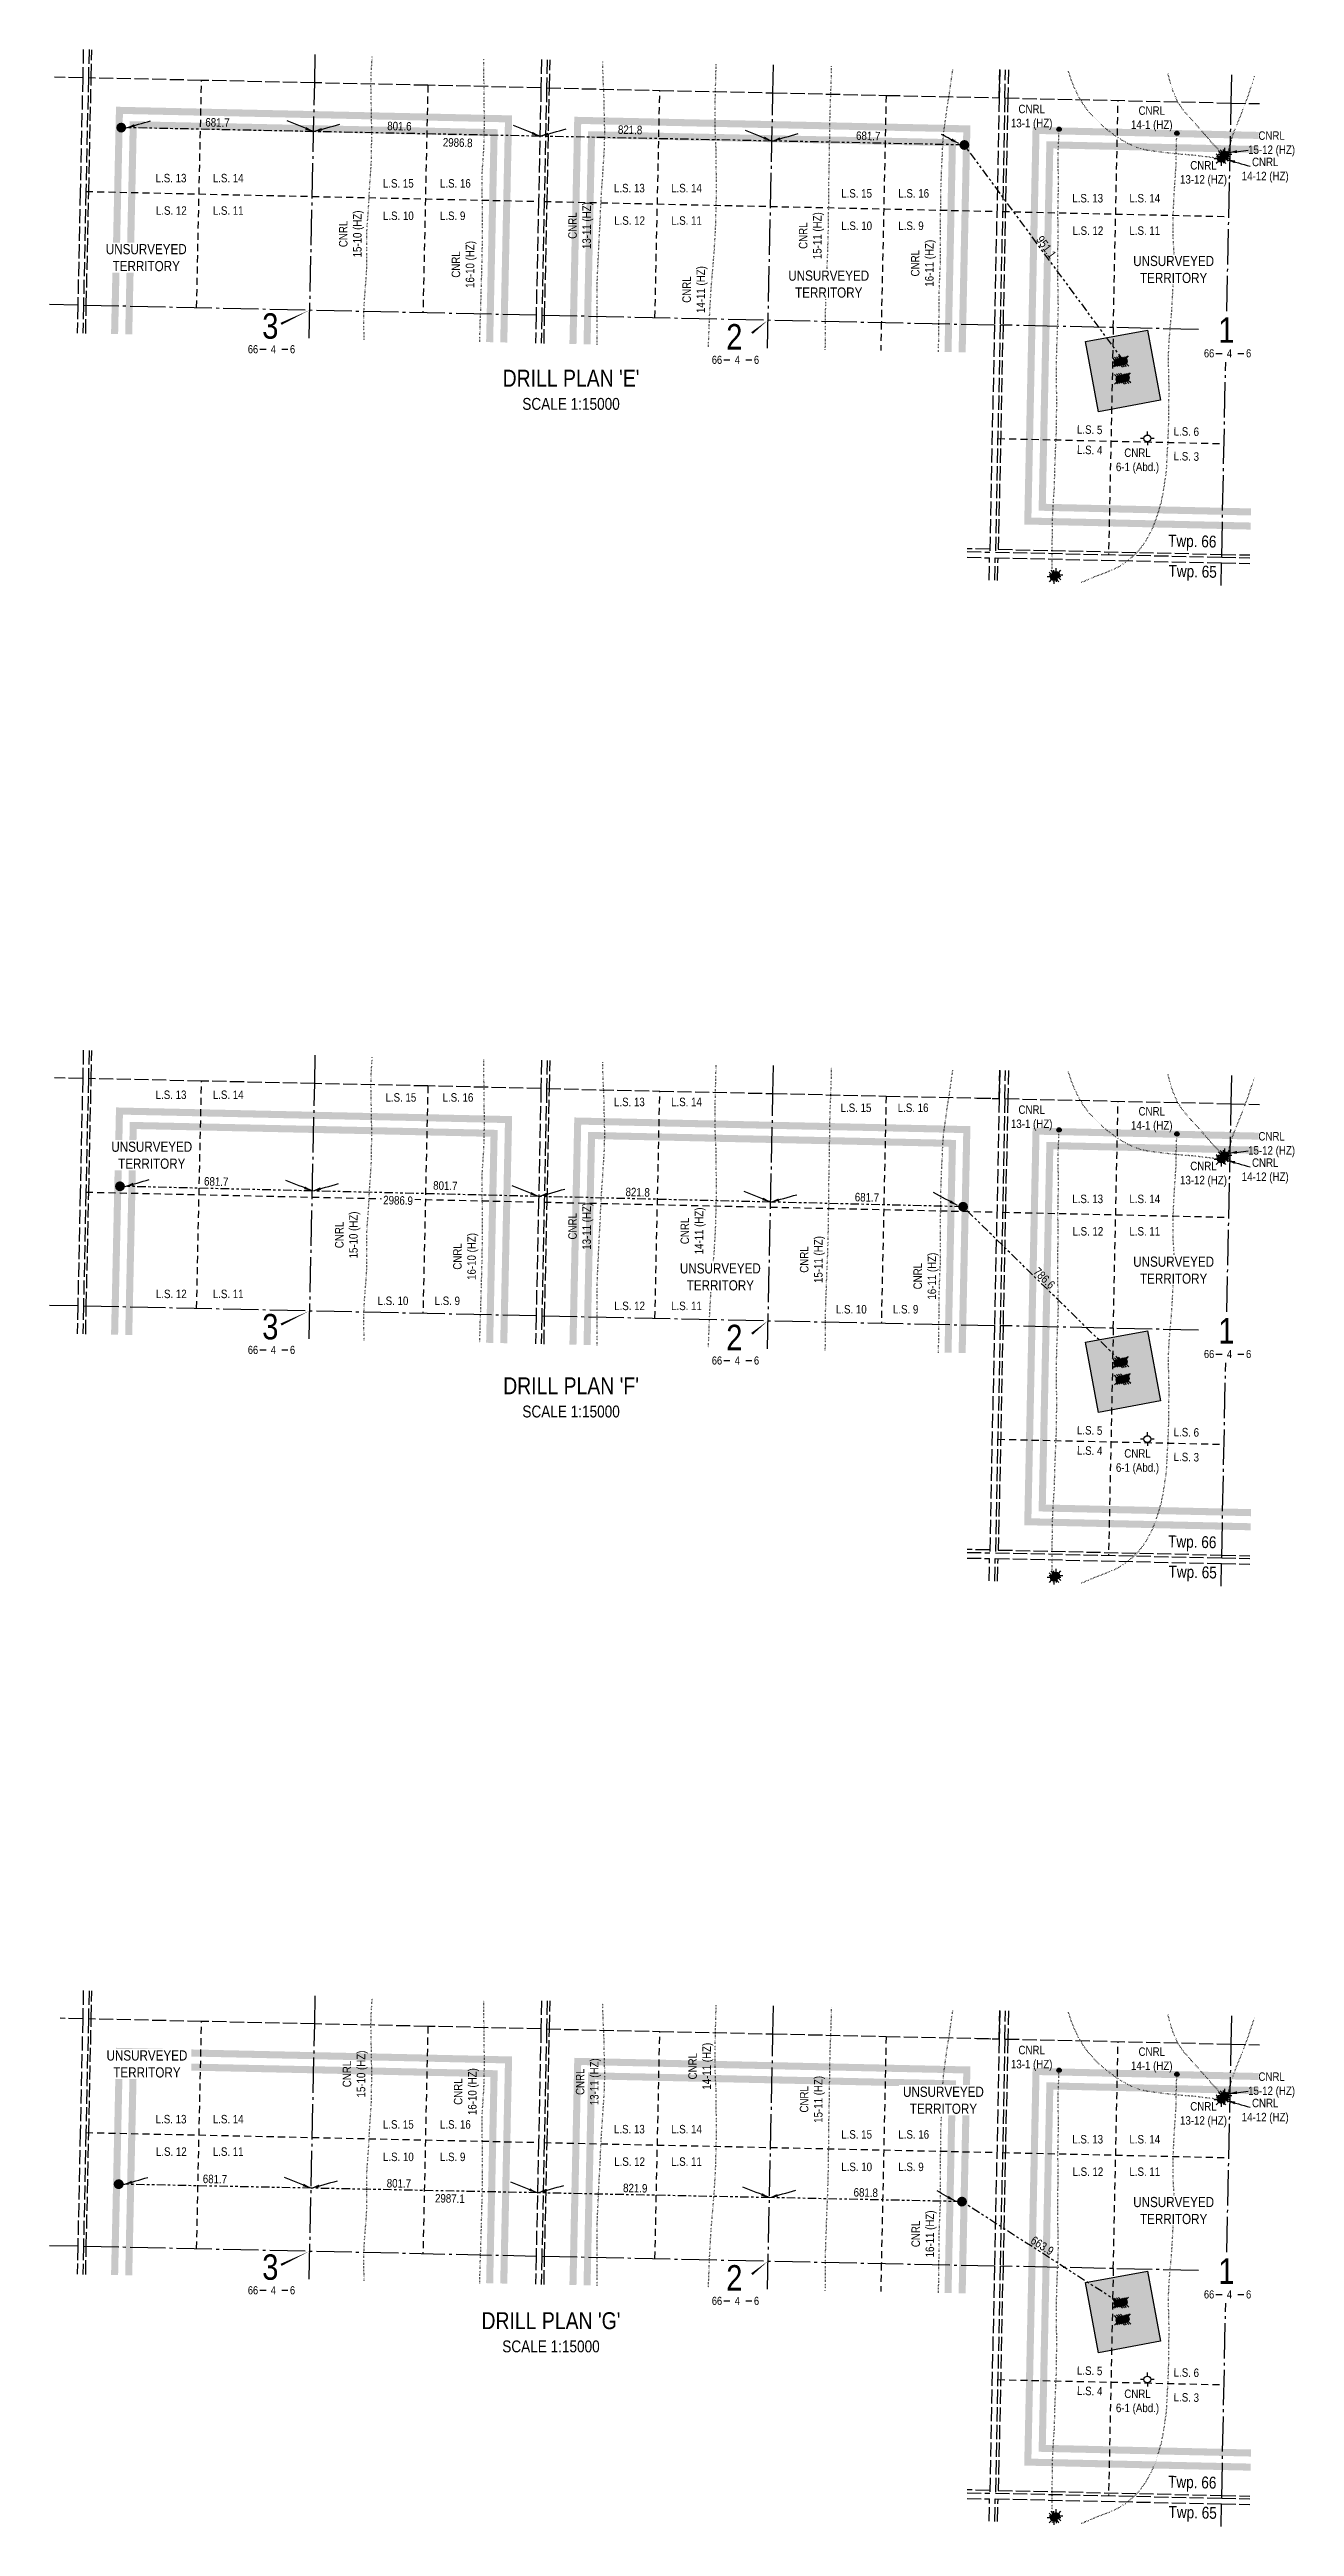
# Model space of a CAD drawing. Extents: x 401306 to 418331, y 6045711 to 6071172.
# Drawn here: x 413923 to 418331, y 6045711 to 6054479 of the extents above; entities that cross this region are included whole.
import ezdxf
from ezdxf.enums import TextEntityAlignment as Align

# ---------------------------------------------------------------- set-up
doc = ezdxf.new("R2010")
doc.units = 0
doc.header["$LTSCALE"] = 5
for name, pattern in [('foc-DOT', [1, 0.2, -0.8]), ('foc-DRILLPATH', [14.75, 6, -1.75, 1.75, -1.75, 1.75, -1.75]), ('foc-LSD', [8, 5, -3]), ('foc-QUARTERLINE', [33, 25, -3, 2, -3]), ('foc-UNSURVEYED', [12.5, 10, -2.5])]:
    doc.linetypes.add(name, pattern=pattern)
for name, color, linetype in [('10', 1, 'Continuous'), ('9', 3, 'Continuous'), ('AS-DRILL-T', 8, 'Continuous'), ('AS-TARGET-GAS-H', 181, 'Continuous'), ('AS-TARGET-OIL-H', 131, 'Continuous'), ('C-SYMBOL', 7, 'Continuous'), ('D-TXT', 6, 'Continuous'), ('DETAIL-HZ-Existing', 8, 'foc-DOT'), ('DETAIL-T', 7, 'Continuous'), ('DRILL-T', 8, 'Continuous'), ('F-WS-S', 8, 'Continuous'), ('L-BD', 7, 'Continuous'), ('L-BD1', 253, 'Continuous'), ('L-MON', 1, 'Continuous'), ('L-QSEC', 8, 'foc-QUARTERLINE'), ('L-SECLBL', 7, 'Continuous'), ('L-SECTION-LSD', 7, 'foc-LSD'), ('L-USEC', 7, 'foc-UNSURVEYED'), ('P-BUFFER-PURPLE-T', 187, 'Continuous'), ('P-PDRILLPATH', 12, 'foc-DRILLPATH'), ('P-PROPOSED', 10, 'Continuous'), ('P-PROPOSED-H', 21, 'Continuous')]:
    doc.layers.add(name, color=color, linetype=linetype)
doc.styles.add('100L', font='ARIALN.TTF', dxfattribs={"height": 11})
doc.styles.add('80CG', font='ARIALN.TTF', dxfattribs={"height": 10})
doc.styles.add('80L', font='ARIALN.TTF', dxfattribs={"height": 10})
doc.styles.add('SIMPLEX', font='ARIALN.TTF')
doc.styles.get("Standard").update_dxf_attribs({"font": 'ARIALN.TTF'})
doc.dimstyles.new('Compass 5 000', dxfattribs={"dimscale": 5, "dimtxt": 9, "dimasz": 2, "dimexe": 0.2, "dimexo": 0.0625, "dimgap": 0.5, "dimtad": 0, "dimtih": 1, "dimtoh": 1, "dimzin": 0, "dimdsep": 46, "dimtxsty": '80CG', "dimcen": 0.1, "dimse1": 1, "dimse2": 1, "dimclrd": 256, "dimclrt": 256, "dimaunit": 1, "dimadec": 4, "dimazin": 0, "dimtfac": 0.06, "dimtofl": 0, "dimtmove": 0, "dimatfit": 1, "dimfxl": 0.2, "dimtolj": 1, "dimtzin": 0, "dimlwd": -1, "dimarcsym": 0})

msp = doc.modelspace()

# ---------------------------------------------------------------- texts
at = {"layer": 'D-TXT', "color": 3, "char_height": 41.9791, "attachment_point": 1, "rotation": 358.7109354, "style": '80L'}
for s, width, heights, insert in [('Twp. 66', 169.19517, [29.038], (417883.695, 6052761.811)), ('Twp. 65', 304.18619, [0], (417885.153, 6052654.827)), ('Twp. 66', 169.19517, [29.038], (417883.695, 6049219.488)), ('Twp. 65', 304.18619, [0], (417885.153, 6049112.504)), ('Twp. 66', 169.19517, [29.038], (417883.695, 6045890.699)), ('Twp. 65', 304.18619, [0], (417885.153, 6045783.715))]:
    msp.add_mtext_dynamic_manual_height_columns(s, width=width, gutter_width=142.5, heights=heights, dxfattribs=dict(at, insert=insert))
at = {"layer": 'DETAIL-HZ-Existing', "char_height": 30, "attachment_point": 1, "style": '80L'}
for s, insert in [('\\pxqc;CNRL\\P13-1 (HZ)', (417318.082, 6054283.799)), ('\\pxqc;CNRL\\P14-1 (HZ)', (417743.236, 6054278.01)), ('\\pxqc;CNRL\\P13-12 (HZ)', (417926.326, 6054084.396)), ('\\pxqc;CNRL\\P6-1 (Abd.)', (417692.769, 6053066.802)), ('\\pxqc;CNRL\\P13-1 (HZ)', (417318.082, 6050741.476)), ('\\pxqc;CNRL\\P14-1 (HZ)', (417743.236, 6050735.687)), ('\\pxqc;CNRL\\P13-12 (HZ)', (417926.326, 6050542.073)), ('\\pxqc;CNRL\\P6-1 (Abd.)', (417692.769, 6049524.479)), ('\\pxqc;CNRL\\P13-1 (HZ)', (417318.082, 6047412.687)), ('\\pxqc;CNRL\\P14-1 (HZ)', (417743.236, 6047406.898)), ('\\pxqc;CNRL\\P13-12 (HZ)', (417926.326, 6047213.284)), ('\\pxqc;CNRL\\P6-1 (Abd.)', (417692.769, 6046195.69))]:
    msp.add_mtext_dynamic_manual_height_columns(s, width=164.3382, gutter_width=150, heights=[0], dxfattribs=dict(at, insert=insert))
at = {"layer": 'DETAIL-HZ-Existing', "char_height": 30, "attachment_point": 1, "rotation": 90, "style": '80L'}
for s, insert in [('\\pxqc;CNRL\\P15-10 (HZ)', (414948.058, 6053744.099)), ('\\pxqc;CNRL\\P13-11 (HZ)', (415759.813, 6053773.632)), ('\\pxqc;CNRL\\P15-11 (HZ)', (416576.236, 6053737.959)), ('\\pxqc;CNRL\\P16-10 (HZ)', (415346.896, 6053636.075)), ('\\pxqc;CNRL\\P16-11 (HZ)', (416972.861, 6053640.499)), ('\\pxqc;CNRL\\P14-11 (HZ)', (416163.732, 6053547.19)), ('\\pxqc;CNRL\\P13-11 (HZ)', (415759.813, 6050231.309)), ('\\pxqc;CNRL\\P14-11 (HZ)', (416157.34, 6050214.915)), ('\\pxqc;CNRL\\P15-10 (HZ)', (414934.165, 6050200.647)), ('\\pxqc;CNRL\\P16-10 (HZ)', (415352.34, 6050124.531)), ('\\pxqc;CNRL\\P15-11 (HZ)', (416579.903, 6050113.705)), ('\\pxqc;CNRL\\P16-11 (HZ)', (416981.865, 6050054.926)), ('\\pxqc;CNRL\\P14-11 (HZ)', (416184.751, 6047258.085)), ('\\pxqc;CNRL\\P15-10 (HZ)', (414961.157, 6047230.443)), ('\\pxqc;CNRL\\P16-10 (HZ)', (415354.939, 6047168.202)), ('\\pxqc;CNRL\\P13-11 (HZ)', (415786.796, 6047203.059)), ('\\pxqc;CNRL\\P15-11 (HZ)', (416579.669, 6047140.804)), ('\\pxqc;CNRL\\P16-11 (HZ)', (416974.788, 6046664.453))]:
    msp.add_mtext_dynamic_manual_height_columns(s, width=164.3382, gutter_width=150, heights=[0], dxfattribs=dict(at, insert=insert))
at = {"layer": 'DETAIL-T', "color": 3, "char_height": 59.97519, "width": 677.22247, "attachment_point": 1, "style": '80CG'}
for s, insert in [("\\pxqc;DRILL PLAN 'E'\\P{\\H0.7x;SCALE 1:15000}", (415430.994, 6053345.685)), ("\\pxqc;DRILL PLAN 'F'\\P{\\H0.7x;SCALE 1:15000}", (415431.187, 6049778.831)), ("\\pxqc;DRILL PLAN 'G'\\P{\\H0.7x;SCALE 1:15000}", (415359.996, 6046469.455))]:
    msp.add_mtext(s, dxfattribs=dict(at, insert=insert))
at = {"layer": 'DRILL-T', "char_height": 30, "attachment_point": 1, "style": '80L'}
for s, insert in [('\\pxqc;CNRL\\P15-12 (HZ)', (418167.463, 6054189.493)), ('\\pxqc;CNRL\\P14-12 (HZ)', (418144.86, 6054096.271)), ('\\pxqc;CNRL\\P15-12 (HZ)', (418167.463, 6050647.17)), ('\\pxqc;CNRL\\P14-12 (HZ)', (418144.86, 6050553.948)), ('\\pxqc;CNRL\\P15-12 (HZ)', (418167.463, 6047318.381)), ('\\pxqc;CNRL\\P14-12 (HZ)', (418144.86, 6047225.159))]:
    msp.add_mtext_dynamic_manual_height_columns(s, width=164.3382, gutter_width=150, heights=[0], dxfattribs=dict(at, insert=insert))
at = {"layer": 'L-BD', "style": '80L'}
for s, rotation, p in [('2986.8', 358.5246, (415368.373, 6054149.782)), ('2987.1', 358.8155, (415340.756, 6046872.151))]:
    msp.add_text(s, height=29.9876, rotation=rotation, dxfattribs=at).set_placement(p, align=Align.MIDDLE)
at = {"layer": 'L-BD1'}
for s, rotation, p in [('786.6', 315.5889605, (417444.959, 6050130.044)), ('663.9', 327.2872434, (417437.727, 6046705.304))]:
    msp.add_text(s, height=29.9876, rotation=rotation, dxfattribs=at).set_placement(p, align=Align.MIDDLE_CENTER)
at = {"layer": 'P-BUFFER-PURPLE-T'}
for s, rotation, p in [('681.7', 358.8196988, (414517.964, 6054220.841)), ('801.6', 358.8196988, (415162.032, 6054207.903)), ('821.8', 358.8196988, (415978.758, 6054194.848)), ('681.7', 358.8196988, (416821.615, 6054173.378)), ('681.7', 358.6113289, (414513.519, 6050471.958)), ('801.7', 358.6113289, (415324.586, 6050457.319)), ('821.8', 358.6113289, (416005.555, 6050434.326)), ('681.7', 358.6113289, (416817.105, 6050416.115)), ('681.7', 358.8154805, (414509.097, 6046940.796)), ('801.7', 358.8154805, (415160.217, 6046925.47)), ('821.9', 358.8154805, (415996.901, 6046908.695)), ('681.8', 358.8154805, (416812.965, 6046893.16))]:
    msp.add_text(s, height=29.9876, rotation=rotation, dxfattribs=at).set_placement(p, align=Align.MIDDLE_CENTER)

# ---------------------------------------------------------------- blocks, each defined once
blk = doc.blocks.new('L-SECLBL')
at = {"layer": '9', "color": 7}
for p, q in [((-5.1, -27.8), (-12.3, -27.8)), ((20.7, -27.8), (13.5, -27.8))]:
    blk.add_line(p, q, dxfattribs=at)
at = {"layer": '10', "color": 2, "style": 'SIMPLEX'}
blk.add_attdef('SEC', text='', height=30, dxfattribs=at).set_placement((0, 0), align=Align.MIDDLE)
at = {"layer": '10', "color": 5, "style": '80L'}
blk.add_attdef('TWP', text='', height=9.5, dxfattribs=at).set_placement((-14.4, -27.4), align=Align.MIDDLE_RIGHT)
blk.add_attdef('RGE', text='', height=9.5, dxfattribs=at).set_placement((3.6, -27.4), align=Align.MIDDLE_CENTER)
blk.add_attdef('MER', text='', height=9.5, dxfattribs=at).set_placement((23.2, -27.4), align=Align.MIDDLE_LEFT)
blk = doc.blocks.new('Gabd')
for p, q in [((-0.81, 0), (-1.62, 0)), ((0, 0.81), (0, 1.62)), ((1.62, 0), (0.81, 0)), ((0, -0.81), (0, -1.62))]:
    blk.add_line(p, q)
blk.add_circle((0, 0), 0.8)
blk = doc.blocks.new('BH-Existing')
at = {"layer": 'AS-DRILL-T'}
h = blk.add_hatch(color=256, dxfattribs=at)
h.dxf.hatch_style = 1
edge = h.paths.add_edge_path()
edge.add_arc((0, 0), 0.5, 0, 360)
blk.add_circle((0, 0), 0.5, dxfattribs=at)
blk = doc.blocks.new('GAS')
h = blk.add_hatch(color=255)
h.dxf.hatch_style = 1
edge = h.paths.add_edge_path()
edge.add_arc((0, 0), 0.9, 0, 360)
for p, q in [((-0.81, 0), (-1.62, 0)), ((-0.57, 0.57), (-1.14, 1.14)), ((0, 0.81), (0, 1.62)), ((0.57, 0.57), (1.14, 1.14)), ((1.62, 0), (0.81, 0)), ((-0.57, -0.57), (-1.14, -1.14)), ((0, -0.81), (0, -1.62)), ((1.14, -1.14), (0.57, -0.57))]:
    blk.add_line(p, q)
blk.add_circle((0, 0), 0.8)
blk = doc.blocks.new('plbh')
at = {"layer": 'L-MON'}
h = blk.add_hatch(color=255, dxfattribs=at)
h.dxf.hatch_style = 1
edge = h.paths.add_edge_path()
edge.add_arc((0, 0), 1.16, 0, 360)
h = blk.add_hatch(color=256, dxfattribs=at)
h.dxf.hatch_style = 1
h.paths.add_polyline_path([(-0.96, 0, 1), (0.96, 0, 1)])
h.paths.add_polyline_path([(0.91, 0, -1), (-0.91, 0, -1)], flags=16)
h.paths.add_polyline_path([(0.45, 0, -1), (-0.45, 0, -1)], flags=0)
h = blk.add_hatch(color=256, dxfattribs=at)
h.dxf.hatch_style = 1
h.paths.add_polyline_path([(-0.45, 0, 1), (0.45, 0, 1)])
h.paths.add_polyline_path([(0.4, 0, -1), (-0.4, 0, -1)], flags=16)
at = {"layer": 'L-MON', "color": 240}
for radius in [0.96, 0.91, 0.45, 0.4]:
    blk.add_circle((0, 0), radius, dxfattribs=at)
blk = doc.blocks.new('WC')
at = {"layer": 'L-MON'}
h = blk.add_hatch(color=255, dxfattribs=at)
h.dxf.hatch_style = 1
edge = h.paths.add_edge_path()
edge.add_arc((0, 0), 0.9, 0, 360)
at = {"layer": 'L-MON', "color": 240, "flags": 128}
for points in [[(-0.62, 0.5), (-1.23, 1.12)], [(0.52, 0.61), (1.13, 1.21)], [(-1.18, -1.18), (-0.56, -0.57)], [(1.16, -1.18), (0.56, -0.57)]]:
    blk.add_lwpolyline(points, dxfattribs=at)
at = {"layer": 'L-MON', "color": 240}
for radius in [0.8, 0.373]:
    blk.add_circle((0, 0), radius, dxfattribs=at)

# ---------------------------------------------------------------- hatches: boundary and pattern name
at = {"layer": 'AS-TARGET-GAS-H'}
h = msp.add_hatch(color=256, dxfattribs=at)
h.dxf.hatch_style = 1
h.paths.add_polyline_path([(414216.212, 6053470.811), (414232.091, 6054199.991), (415484.556, 6054172.622), (415468.945, 6053443.497), (415493.929, 6053442.952), (415510.075, 6054197.06), (414207.652, 6054225.521), (414191.228, 6053471.356)])
h = msp.add_hatch(color=256, dxfattribs=at)
h.dxf.hatch_style = 1
h.paths.add_polyline_path([(417091.643, 6053408.714), (417116.626, 6053408.174), (417132.482, 6054161.561), (415829.983, 6054190.064), (415813.838, 6053435.977), (415838.821, 6053435.433), (415854.431, 6054164.534), (417106.973, 6054137.124)])
h = msp.add_hatch(color=256, dxfattribs=at)
h.dxf.hatch_style = 1
h.paths.add_polyline_path([(418202.803, 6054112.585), (417476.847, 6054128.892), (417450.361, 6052871.012), (418176.799, 6052854.665), (418176.236, 6052829.682), (417424.852, 6052846.59), (417452.39, 6054154.437), (418203.365, 6054137.568)], flags=17)
h = msp.add_hatch(color=256, dxfattribs=at)
h.dxf.hatch_style = 1
h.paths.add_polyline_path([(414216.211, 6049928.436), (414232.091, 6050657.616), (415484.555, 6050630.246), (415468.944, 6049901.122), (415493.928, 6049900.577), (415510.074, 6050654.684), (414207.651, 6050683.145), (414191.227, 6049928.981)])
h = msp.add_hatch(color=256, dxfattribs=at)
h.dxf.hatch_style = 1
h.paths.add_polyline_path([(417091.642, 6049866.339), (417116.626, 6049865.799), (417132.481, 6050619.186), (415829.982, 6050647.689), (415813.837, 6049893.602), (415838.821, 6049893.057), (415854.431, 6050622.158), (417106.972, 6050594.748)])
h = msp.add_hatch(color=256, dxfattribs=at)
h.dxf.hatch_style = 1
h.paths.add_polyline_path([(418202.803, 6050570.209), (417476.846, 6050586.516), (417450.36, 6049328.636), (418176.798, 6049312.29), (418176.236, 6049287.306), (417424.851, 6049304.214), (417452.389, 6050612.062), (418203.364, 6050595.193)], flags=17)
h = msp.add_hatch(color=256, dxfattribs=at)
h.dxf.hatch_style = 1
h.paths.add_polyline_path([(414216.211, 6046599.647), (414232.091, 6047328.826), (415484.555, 6047301.457), (415468.944, 6046572.332), (415493.928, 6046571.788), (415510.074, 6047325.895), (414207.651, 6047354.356), (414191.227, 6046600.191)])
h = msp.add_hatch(color=256, dxfattribs=at)
h.dxf.hatch_style = 1
h.paths.add_polyline_path([(417091.642, 6046537.549), (417116.626, 6046537.009), (417132.481, 6047290.397), (415829.982, 6047318.9), (415813.837, 6046564.813), (415838.821, 6046564.268), (415854.431, 6047293.369), (417106.972, 6047265.959)])
h = msp.add_hatch(color=256, dxfattribs=at)
h.dxf.hatch_style = 1
h.paths.add_polyline_path([(418202.803, 6047241.42), (417476.846, 6047257.727), (417450.36, 6045999.847), (418176.798, 6045983.501), (418176.236, 6045958.517), (417424.851, 6045975.425), (417452.389, 6047283.273), (418203.364, 6047266.404)], flags=17)
at = {"layer": 'AS-TARGET-OIL-H'}
h = msp.add_hatch(color=256, dxfattribs=at)
h.dxf.hatch_style = 1
h.paths.add_polyline_path([(414216.212, 6053470.811), (414232.091, 6054199.991), (415484.556, 6054172.622), (415468.945, 6053443.497), (415493.929, 6053442.952), (415510.075, 6054197.06), (414207.652, 6054225.521), (414191.228, 6053471.356)])
h.paths.add_polyline_path([(414166.244, 6053471.901), (414183.212, 6054251.05), (415535.593, 6054221.498), (415518.913, 6053442.408), (415543.896, 6053441.863), (415561.112, 6054245.936), (414158.773, 6054276.58), (414141.261, 6053472.446)])
h = msp.add_hatch(color=256, dxfattribs=at)
h.dxf.hatch_style = 1
h.paths.add_polyline_path([(415854.431, 6054164.534), (417106.973, 6054137.124), (417080.486, 6052878.612), (415827.486, 6052906.018)], flags=0)
h.paths.add_polyline_path([(415829.983, 6054190.064), (417132.482, 6054161.561), (417104.944, 6052853.082), (415801.968, 6052881.581)], flags=0)
h.paths.add_polyline_path([(417141.61, 6053407.634), (417166.594, 6053407.094), (417183.501, 6054210.436), (415781.085, 6054241.126), (415763.87, 6053437.067), (415788.854, 6053436.522), (415805.534, 6054215.595), (417157.992, 6054185.999)])
h = msp.add_hatch(color=256, dxfattribs=at)
h.dxf.hatch_style = 1
h.paths.add_polyline_path([(418203.926, 6054162.552), (417427.932, 6054179.983), (417399.342, 6052822.168), (418175.674, 6052804.699), (418175.112, 6052779.715), (417373.833, 6052797.746), (417403.475, 6054205.528), (418204.487, 6054187.535)])
h = msp.add_hatch(color=256, dxfattribs=at)
h.dxf.hatch_style = 1
h.paths.add_polyline_path([(414216.211, 6049928.436), (414232.091, 6050657.616), (415484.555, 6050630.246), (415468.944, 6049901.122), (415493.928, 6049900.577), (415510.074, 6050654.684), (414207.651, 6050683.145), (414191.227, 6049928.981)])
h.paths.add_polyline_path([(414166.244, 6049929.525), (414183.211, 6050708.675), (415535.592, 6050679.122), (415518.912, 6049900.032), (415543.896, 6049899.487), (415561.111, 6050703.56), (414158.772, 6050734.205), (414141.26, 6049930.07)])
h = msp.add_hatch(color=256, dxfattribs=at)
h.dxf.hatch_style = 1
h.paths.add_polyline_path([(415854.431, 6050622.158), (417106.972, 6050594.748), (417080.485, 6049336.237), (415827.486, 6049363.643)], flags=0)
h.paths.add_polyline_path([(415829.982, 6050647.689), (417132.481, 6050619.186), (417104.943, 6049310.706), (415801.967, 6049339.205)], flags=0)
h.paths.add_polyline_path([(417141.61, 6049865.259), (417166.593, 6049864.719), (417183.5, 6050668.061), (415781.084, 6050698.75), (415763.869, 6049894.691), (415788.853, 6049894.147), (415805.533, 6050673.219), (417157.991, 6050643.623)])
h = msp.add_hatch(color=256, dxfattribs=at)
h.dxf.hatch_style = 1
h.paths.add_polyline_path([(418203.925, 6050620.176), (417427.932, 6050637.607), (417399.341, 6049279.792), (418175.673, 6049262.323), (418175.111, 6049237.34), (417373.832, 6049255.37), (417403.474, 6050663.153), (418204.486, 6050645.159)])
h = msp.add_hatch(color=256, dxfattribs=at)
h.dxf.hatch_style = 1
h.paths.add_polyline_path([(414216.211, 6046599.647), (414232.091, 6047328.826), (415484.555, 6047301.457), (415468.944, 6046572.332), (415493.928, 6046571.788), (415510.074, 6047325.895), (414207.651, 6047354.356), (414191.227, 6046600.191)])
h.paths.add_polyline_path([(414166.244, 6046600.736), (414183.211, 6047379.886), (415535.592, 6047350.333), (415518.912, 6046571.243), (415543.896, 6046570.698), (415561.111, 6047374.771), (414158.772, 6047405.415), (414141.26, 6046601.281)])
h = msp.add_hatch(color=256, dxfattribs=at)
h.dxf.hatch_style = 1
h.paths.add_polyline_path([(415854.431, 6047293.369), (417106.972, 6047265.959), (417080.485, 6046007.448), (415827.486, 6046034.853)], flags=0)
h.paths.add_polyline_path([(415829.982, 6047318.9), (417132.481, 6047290.397), (417104.943, 6045981.917), (415801.967, 6046010.416)], flags=0)
h.paths.add_polyline_path([(417141.61, 6046536.469), (417166.593, 6046535.929), (417183.5, 6047339.271), (415781.084, 6047369.961), (415763.869, 6046565.902), (415788.853, 6046565.357), (415805.533, 6047344.43), (417157.991, 6047314.834)])
h = msp.add_hatch(color=256, dxfattribs=at)
h.dxf.hatch_style = 1
h.paths.add_polyline_path([(418203.925, 6047291.387), (417427.932, 6047308.818), (417399.341, 6045951.003), (418175.673, 6045933.534), (418175.111, 6045908.551), (417373.832, 6045926.581), (417403.474, 6047334.363), (418204.486, 6047316.37)])
at = {"layer": 'P-PROPOSED-H'}
h = msp.add_hatch(color=256, dxfattribs=at)
h.dxf.hatch_style = 1
h.paths.add_polyline_path([(417636.394, 6053197.102), (417856.182, 6053237.713), (417810.268, 6053486.202), (417590.48, 6053445.592)])
h = msp.add_hatch(color=256, dxfattribs=at)
h.dxf.hatch_style = 1
h.paths.add_polyline_path([(417636.394, 6049654.78), (417856.182, 6049695.39), (417810.268, 6049943.88), (417590.48, 6049903.269)])
h = msp.add_hatch(color=256, dxfattribs=at)
h.dxf.hatch_style = 1
h.paths.add_polyline_path([(417636.394, 6046325.991), (417856.182, 6046366.601), (417810.268, 6046615.091), (417590.48, 6046574.48)])

# ---------------------------------------------------------------- linework, layer by layer
at = {"layer": 'DETAIL-HZ-Existing', "flags": 128}
for points in [[(415037.537, 6053452.903), (415037.332, 6053459.527), (415036.76, 6053478.613), (415036.221, 6053497.799), (415036.012, 6053516.978), (415036.14, 6053536.06), (415036.579, 6053555.165), (415037.399, 6053574.292), (415038.578, 6053593.371), (415040.006, 6053612.434), (415041.537, 6053631.586), (415043.036, 6053650.659), (415044.475, 6053669.762), (415045.723, 6053688.82), (415046.529, 6053707.747), (415046.85, 6053726.934), (415046.708, 6053746.002), (415046.446, 6053765.062), (415046.375, 6053784.188), (415046.394, 6053803.292), (415046.614, 6053822.421), (415047.343, 6053841.53), (415048.593, 6053860.668), (415050.052, 6053879.711), (415051.532, 6053898.863), (415052.841, 6053917.97), (415053.863, 6053937.202), (415054.802, 6053956.276), (415055.823, 6053975.459), (415056.911, 6053994.49), (415058.183, 6054013.717), (415059.561, 6054032.782), (415060.941, 6054051.917), (415062.16, 6054071.005), (415063.019, 6054090.071), (415063.488, 6054109.156), (415063.688, 6054128.326), (415063.824, 6054147.267), (415063.933, 6054166.369), (415064.035, 6054185.621), (415064.003, 6054204.677), (415063.733, 6054223.386), (415063.344, 6054242.579), (415062.996, 6054261.791), (415062.72, 6054281.161), (415062.404, 6054300.493), (415061.974, 6054319.616), (415061.53, 6054338.62), (415061.303, 6054357.879), (415061.63, 6054376.877), (415062.469, 6054395.973), (415063.489, 6054415.136), (415064.611, 6054434.346), (415065.983, 6054453.581), (415066.221, 6054456.57)], [(415446.951, 6053443.977), (415447.119, 6053459.318), (415447.357, 6053478.358), (415447.796, 6053497.443), (415448.353, 6053516.475), (415448.993, 6053535.596), (415449.721, 6053554.674), (415450.373, 6053573.885), (415450.945, 6053593.127), (415451.444, 6053612.251), (415451.983, 6053631.354), (415452.543, 6053650.466), (415453.093, 6053669.608), (415453.604, 6053688.812), (415454.044, 6053707.977), (415454.55, 6053726.92), (415455.072, 6053746.164), (415455.462, 6053765.32), (415455.651, 6053784.42), (415455.803, 6053803.631), (415456.072, 6053822.76), (415456.343, 6053841.928), (415456.492, 6053861.05), (415456.511, 6053880.164), (415456.293, 6053899.393), (415455.943, 6053918.555), (415455.692, 6053937.664), (415455.313, 6053956.877), (415454.785, 6053976.092), (415454.406, 6053995.295), (415454.474, 6054014.358), (415454.944, 6054033.502), (415455.835, 6054052.688), (415457.047, 6054071.926), (415458.395, 6054090.991), (415459.8, 6054109.886), (415460.962, 6054129.105), (415461.86, 6054148.17), (415462.368, 6054167.224), (415462.541, 6054186.035), (415462.78, 6054205.134), (415463.001, 6054224.344), (415462.946, 6054243.719), (415462.722, 6054259.898), (415462.382, 6054279.019), (415462.199, 6054298.028), (415462.281, 6054317.3), (415462.318, 6054336.304), (415461.937, 6054355.406), (415461.258, 6054374.595), (415460.669, 6054393.822), (415460.372, 6054413.113), (415460.386, 6054432.437), (415460.613, 6054447.896)], [(415861.801, 6053434.932), (415861.994, 6053452.549), (415862.184, 6053471.719), (415862.383, 6053490.799), (415862.493, 6053509.981), (415862.424, 6053529.147), (415862.272, 6053548.245), (415862.061, 6053567.354), (415861.75, 6053586.455), (415861.53, 6053605.584), (415861.623, 6053624.886), (415862.042, 6053644.012), (415862.664, 6053663.233), (415863.392, 6053682.281), (415864.191, 6053701.389), (415865.061, 6053720.505), (415865.959, 6053739.56), (415866.858, 6053758.675), (415867.759, 6053777.88), (415868.758, 6053796.953), (415869.748, 6053816.076), (415870.738, 6053835.219), (415871.805, 6053854.241), (415872.783, 6053873.294), (415873.603, 6053892.441), (415874.503, 6053911.596), (415875.511, 6053930.609), (415876.43, 6053949.714), (415877.4, 6053968.847), (415878.548, 6053987.917), (415879.94, 6054007.122), (415881.389, 6054026.215), (415882.668, 6054045.332), (415883.796, 6054064.382), (415885.055, 6054083.45), (415886.402, 6054102.475), (415887.388, 6054121.398), (415888.056, 6054140.488), (415888.638, 6054159.731), (415888.986, 6054178.787), (415888.947, 6054197.492), (415888.438, 6054216.688), (415887.779, 6054235.896), (415887.353, 6054255.26), (415887.087, 6054274.59), (415886.786, 6054293.721), (415886.333, 6054312.725), (415885.565, 6054331.976), (415884.561, 6054350.962), (415883.629, 6054370.046), (415882.95, 6054389.235), (415882.471, 6054408.459), (415881.874, 6054427.747), (415881.583, 6054438.636)], [(416256.328, 6053426.329), (416256.531, 6053443.258), (416257.169, 6053462.349), (416258.118, 6053481.413), (416258.887, 6053500.551), (416259.568, 6053519.701), (416260.275, 6053538.74), (416261.103, 6053557.767), (416262.122, 6053576.869), (416263.293, 6053596.049), (416264.561, 6053615.096), (416265.91, 6053634.211), (416267.339, 6053653.285), (416268.907, 6053672.336), (416270.555, 6053691.405), (416272.165, 6053710.535), (416273.635, 6053729.678), (416275.095, 6053748.801), (416276.623, 6053767.833), (416278.001, 6053786.878), (416279.119, 6053805.938), (416280.198, 6053825.019), (416281.176, 6053844.113), (416281.917, 6053863.291), (416282.478, 6053882.464), (416282.863, 6053901.41), (416283.251, 6053919.996), (416283.814, 6053939.738), (416284.069, 6053949.305), (416284.182, 6053958.795), (416284.222, 6053977.508), (416284.273, 6053996.701), (416284.335, 6054015.925), (416284.079, 6054035.284), (416283.813, 6054054.615), (416283.812, 6054073.739), (416283.649, 6054092.747), (416283.301, 6054111.999), (416282.788, 6054131.004), (416282.006, 6054150.095), (416281.116, 6054169.268), (416280.338, 6054188.49), (416279.94, 6054207.743), (416279.952, 6054227.027), (416279.936, 6054246.371), (416279.862, 6054265.317), (416279.985, 6054284.169), (416280.319, 6054303.506), (416280.754, 6054322.872), (416281.257, 6054341.705), (416281.699, 6054360.93), (416282.082, 6054380.206), (416282.574, 6054399.48), (416282.912, 6054409.165), (416283.297, 6054418.759), (416283.688, 6054429.792)], [(416669.73, 6053417.833), (416669.813, 6053424.542), (416669.867, 6053443.675), (416669.985, 6053462.987), (416670.139, 6053482.078), (416670.112, 6053501.173), (416670.116, 6053520.287), (416670.451, 6053539.454), (416670.896, 6053558.569), (416671.349, 6053577.674), (416671.953, 6053596.765), (416672.667, 6053615.884), (416673.411, 6053634.963), (416674.097, 6053654.173), (416674.741, 6053673.293), (416675.426, 6053692.423), (416676.299, 6053711.519), (416677.223, 6053730.614), (416678.058, 6053749.76), (416678.713, 6053768.891), (416679.136, 6053787.996), (416679.571, 6053807.131), (416680.197, 6053826.332), (416680.721, 6053845.445), (416681.005, 6053864.564), (416681.24, 6053883.703), (416681.463, 6053902.793), (416681.733, 6053921.721), (416682.117, 6053940.797), (416682.47, 6053959.854), (416682.656, 6053978.624), (416682.669, 6053997.698), (416682.709, 6054016.592), (416682.879, 6054035.532), (416683.252, 6054054.579), (416683.832, 6054073.511), (416684.342, 6054092.434), (416684.646, 6054111.542), (416684.839, 6054130.592), (416685.052, 6054149.672), (416685.306, 6054168.771), (416685.579, 6054187.849), (416685.862, 6054206.908), (416686.168, 6054225.645), (416686.571, 6054244.721), (416687.131, 6054263.634), (416687.851, 6054282.552), (416688.568, 6054301.302), (416689.187, 6054320.193), (416689.788, 6054339.144), (416690.578, 6054358.072), (416691.151, 6054377.134), (416691.184, 6054396.217), (416691.154, 6054415.142), (416691.191, 6054420.829)], [(417070.64, 6053409.168), (417070.797, 6053419.755), (417071.053, 6053438.963), (417071.188, 6053458.095), (417071.262, 6053477.218), (417071.428, 6053496.428), (417071.922, 6053515.552), (417072.427, 6053534.686), (417072.693, 6053553.894), (417072.987, 6053573.002), (417073.051, 6053592.125), (417072.924, 6053611.212), (417073.198, 6053630.341), (417073.952, 6053649.449), (417074.816, 6053668.535), (417075.612, 6053687.723), (417076.437, 6053706.909), (417077.151, 6053726.009), (417077.649, 6053745.322), (417077.913, 6053764.431), (417077.967, 6053783.524), (417077.641, 6053802.665), (417077.125, 6053821.801), (417076.949, 6053840.889), (417077.185, 6053860.098), (417077.57, 6053879.254), (417077.994, 6053898.379), (417078.42, 6053917.135), (417078.722, 6053936.142), (417078.826, 6053955.264), (417078.931, 6053974.397), (417079.334, 6053993.452), (417080.036, 6054012.472), (417080.758, 6054031.511), (417081.418, 6054050.411), (417082.238, 6054069.328), (417083.201, 6054088.412), (417084.15, 6054107.286), (417084.94, 6054126.214), (417085.81, 6054145.099), (417087.142, 6054164.125), (417089, 6054182.94), (417091.251, 6054201.877), (417093.788, 6054220.637), (417096.351, 6054239.208), (417098.861, 6054258.129), (417101.667, 6054276.834), (417104.716, 6054295.673), (417107.625, 6054314.536), (417110.391, 6054333.222), (417113.058, 6054351.96), (417115.711, 6054370.548), (417118.471, 6054389.444), (417121.29, 6054408.318), (417121.767, 6054411.359)], [(418070.871, 6054092.221), (418071.018, 6054092.078), (418071.076, 6054091.997), (418071.105, 6054091.936), (418071.154, 6054091.875), (418071.271, 6054091.733), (418071.378, 6054091.62), (418071.485, 6054091.438), (418071.59, 6054091.196), (418071.724, 6054090.933), (418071.927, 6054090.589), (418072.18, 6054090.233), (418072.426, 6054090.038), (418072.675, 6054089.993), (418072.896, 6054090.048), (418072.98, 6054090.256), (418072.976, 6054090.537), (418072.983, 6054090.846), (418072.889, 6054091.169), (418072.645, 6054091.434), (418072.32, 6054091.691), (418072.007, 6054092.007), (418071.683, 6054092.314), (418071.325, 6054092.422), (418070.934, 6054092.37), (418070.512, 6054092.298), (418070.071, 6054092.228), (418069.659, 6054092.156), (418069.457, 6054092.04), (418069.384, 6054091.912), (418069.291, 6054091.784), (418069.218, 6054091.605), (418069.153, 6054091.387), (418069.12, 6054091.257), (418068.945, 6054091.011), (418068.834, 6054090.933), (418068.53, 6054090.76), (418068.196, 6054090.576), (418068.033, 6054090.46), (418068.053, 6054090.449), (418068.043, 6054090.46), (418068.033, 6054090.46), (418068.033, 6054090.45), (418068.033, 6054090.44), (418068.033, 6054090.42), (418068.012, 6054090.4), (418068.022, 6054090.4), (418068.043, 6054090.42), (418068.063, 6054090.429), (418068.063, 6054090.439), (418068.053, 6054090.439), (418068.053, 6054090.429), (418068.062, 6054090.409), (418068.062, 6054090.389), (418068.062, 6054090.379), (418068.052, 6054090.389), (418068.032, 6054090.39), (418068.012, 6054090.39), (418068.002, 6054090.41), (418068.012, 6054090.4), (418068.012, 6054090.39), (418067.992, 6054090.381), (418067.982, 6054090.371), (418067.981, 6054090.361), (418067.982, 6054090.371), (418067.982, 6054090.391), (418067.992, 6054090.411), (418068.004, 6054090.51), (418068.005, 6054090.56), (418067.366, 6054091.084), (418065.493, 6054091.893), (418062.631, 6054092.813), (418058.97, 6054093.76), (418054.973, 6054094.423), (418050.395, 6054095.009), (418044.743, 6054095.947), (418038.114, 6054097.036), (418030.743, 6054098.03), (418022.472, 6054098.993), (418013.451, 6054099.992), (418003.482, 6054101.14), (417992.398, 6054102.462), (417980.493, 6054103.801), (417967.707, 6054105.098), (417954.109, 6054106.293), (417940.209, 6054107.363), (417926.058, 6054108.429), (417911.182, 6054109.76), (417895.184, 6054111.455), (417878.603, 6054113.491), (417861.594, 6054115.607), (417856.026, 6054116.263), (417844.561, 6054117.573), (417828.298, 6054119.503), (417827.52, 6054119.6), (417810.462, 6054122.266), (417793.428, 6054126.113), (417776.6, 6054131.146), (417760.106, 6054137.352), (417743.917, 6054144.751), (417728.099, 6054153.183), (417712.75, 6054162.456), (417697.699, 6054172.623), (417682.96, 6054183.383), (417668.254, 6054194.742), (417653.689, 6054206.609), (417639.706, 6054219.044), (417626.427, 6054232.164), (417613.481, 6054245.908), (417601.614, 6054259.588), (417590.445, 6054274.105), (417580.131, 6054289.324), (417571.014, 6054304.917), (417570.918, 6054305.119), (417562.454, 6054321.26), (417554.444, 6054337.631), (417547.152, 6054354.357), (417540.597, 6054371.457), (417534.67, 6054388.875), (417530.59, 6054402.367)], [(418077.603, 6054099.649), (418077.277, 6054099.356), (418077.165, 6054099.258), (418077.033, 6054099.151), (418076.982, 6054099.122), (418076.881, 6054099.054), (418076.749, 6054098.957), (418076.667, 6054098.869), (418076.726, 6054098.847), (418076.887, 6054098.874), (418077.118, 6054098.919), (418077.409, 6054098.963), (418077.761, 6054099.036), (418078.132, 6054099.108), (418078.505, 6054099.22), (418078.75, 6054099.495), (418078.898, 6054099.862), (418079.057, 6054100.279), (418079.225, 6054100.656), (418079.329, 6054100.884), (418079.342, 6054101.023), (418079.316, 6054101.184), (418079.31, 6054101.394), (418079.264, 6054101.565), (418079.094, 6054101.599), (418078.823, 6054101.544), (418078.511, 6054101.461), (418078.2, 6054101.377), (418077.878, 6054101.294), (418077.576, 6054101.21), (418077.264, 6054101.117), (418076.913, 6054101.054), (418076.712, 6054101.028), (418076.17, 6054100.95), (418075.248, 6054100.859), (418074.967, 6054100.825), (418075.007, 6054100.814), (418075.017, 6054100.824), (418075.038, 6054100.843), (418075.048, 6054100.853), (418075.048, 6054100.873), (418075.059, 6054100.903), (418075.079, 6054100.922), (418075.08, 6054100.932), (418075.08, 6054100.942), (418075.09, 6054100.942), (418075.08, 6054100.952), (418075.09, 6054100.952), (418075.09, 6054100.942), (418075.08, 6054100.942), (418075.079, 6054100.922), (418075.09, 6054100.932), (418075.1, 6054100.942), (418075.09, 6054100.952), (418075.051, 6054100.983), (418075.011, 6054101.014), (418074.981, 6054101.025), (418074.982, 6054101.034), (418074.972, 6054101.035), (418074.982, 6054101.044), (418075.013, 6054101.074), (418075.043, 6054101.073), (418075.033, 6054101.083), (418075.013, 6054101.094), (418074.993, 6054101.084), (418074.993, 6054101.074), (418075.013, 6054101.094), (418075.003, 6054101.104), (418075.003, 6054101.084), (418075.023, 6054101.084), (418075.033, 6054101.083), (418074.993, 6054101.084), (418074.983, 6054101.084), (418074.964, 6054101.145), (418074.834, 6054101.608), (418074.207, 6054103.221), (418073.042, 6054105.856), (418071.377, 6054109.472), (418068.992, 6054114.042), (418065.562, 6054119.345), (418060.92, 6054125.053), (418055.253, 6054130.973), (418048.975, 6054137.356), (418042.224, 6054144.568), (418034.887, 6054152.953), (418026.905, 6054162.492), (418018.258, 6054172.785), (418008.912, 6054183.612), (417998.739, 6054195.087), (417988.395, 6054206.496), (417977.613, 6054218.474), (417973.508, 6054223.07), (417966.54, 6054230.867), (417955.465, 6054243.201), (417951.223, 6054247.931), (417944.51, 6054255.543), (417934.107, 6054268.433), (417924.525, 6054282.316), (417916.025, 6054297.237), (417908.515, 6054313.127), (417901.738, 6054329.642), (417895.876, 6054346.849), (417890.753, 6054364.449), (417885.762, 6054382.188), (417882.431, 6054394.15), (417882.3, 6054394.631)], [(418084.269, 6054106.968), (418084.704, 6054106.739), (418084.942, 6054106.614), (418085.08, 6054106.531), (418085.436, 6054106.323), (418085.863, 6054106.164), (418086.304, 6054106.205), (418086.738, 6054106.416), (418087.224, 6054106.686), (418087.768, 6054106.895), (418088.358, 6054106.882), (418088.884, 6054106.692), (418089.14, 6054106.476), (418089.136, 6054106.276), (418089.073, 6054106.127), (418088.973, 6054106.139), (418088.866, 6054106.302), (418088.76, 6054106.494), (418088.645, 6054106.736), (418088.52, 6054106.979), (418088.395, 6054107.222), (418088.34, 6054107.433), (418088.473, 6054107.57), (418088.724, 6054107.635), (418088.975, 6054107.69), (418089.237, 6054107.754), (418089.498, 6054107.819), (418089.779, 6054107.843), (418090.088, 6054107.837), (418090.448, 6054107.829), (418090.838, 6054107.831), (418091.028, 6054107.817), (418091.556, 6054107.706), (418091.904, 6054107.588), (418092.519, 6054107.366), (418092.867, 6054107.278), (418092.888, 6054107.288), (418092.877, 6054107.268), (418092.867, 6054107.258), (418092.857, 6054107.269), (418092.847, 6054107.279), (418092.857, 6054107.279), (418092.877, 6054107.278), (418092.867, 6054107.268), (418092.877, 6054107.268), (418092.887, 6054107.278), (418092.898, 6054107.298), (418092.888, 6054107.288), (418092.887, 6054107.278), (418092.897, 6054107.268), (418092.887, 6054107.268), (418092.887, 6054107.248), (418092.877, 6054107.248), (418092.857, 6054107.279), (418092.857, 6054107.239), (418092.867, 6054107.238), (418092.877, 6054107.248), (418092.867, 6054107.258), (418092.867, 6054107.248), (418092.867, 6054107.238), (418092.846, 6054107.229), (418092.817, 6054107.249), (418092.768, 6054107.301), (418092.81, 6054107.38), (418093.06, 6054107.884), (418093.539, 6054109.275), (418093.582, 6054109.384), (418094.376, 6054111.968), (418095.127, 6054114.433), (418095.514, 6054115.685), (418096.934, 6054120.466), (418098.554, 6054126.234), (418100.364, 6054132.897), (418102.354, 6054140.528), (418104.606, 6054149.212), (418107.26, 6054158.979), (418110.536, 6054169.733), (418114.312, 6054181.027), (418118.9, 6054193.324), (418124.172, 6054206.286), (418129.78, 6054220.022), (418135.583, 6054234.454), (418141.546, 6054249.383), (418147.598, 6054264.75), (418153.593, 6054280.278), (418159.47, 6054295.839), (418165.255, 6054311.811), (418170.838, 6054328.178), (418176.399, 6054344.936), (418182.069, 6054362.111), (418187.644, 6054379.078), (418187.804, 6054379.555), (418190.232, 6054387.066), (418190.472, 6054387.853)], [(417474.25, 6052595.543), (417474.204, 6052596.448), (417473.972, 6052601.564), (417473.754, 6052606.929), (417473.543, 6052612.565), (417473.368, 6052618.52), (417473.229, 6052624.794), (417473.141, 6052629.177), (417473.128, 6052631.388), (417473.112, 6052638.27), (417473.113, 6052645.431), (417473.118, 6052652.803), (417473.056, 6052660.316), (417472.927, 6052667.98), (417472.84, 6052675.774), (417472.827, 6052683.736), (417472.868, 6052691.857), (417472.913, 6052696.827), (417472.941, 6052700.097), (417473.033, 6052708.277), (417473.115, 6052716.947), (417473.173, 6052725.408), (417473.231, 6052733.898), (417473.28, 6052742.429), (417473.401, 6052751.028), (417473.624, 6052759.736), (417473.849, 6052768.543), (417473.986, 6052777.432), (417474.076, 6052786.492), (417474.18, 6052795.692), (417474.285, 6052805.002), (417474.413, 6052814.411), (417474.632, 6052823.879), (417474.993, 6052833.443), (417475.475, 6052843.065), (417476.038, 6052852.716), (417476.532, 6052861.017), (417477.774, 6052882.966), (417478.231, 6052890.948), (417478.838, 6052900.277), (417479.464, 6052909.606), (417480.06, 6052918.926), (417480.626, 6052928.266), (417481.084, 6052937.668), (417481.36, 6052947.015), (417481.547, 6052956.393), (417481.725, 6052965.821), (417481.942, 6052975.179), (417482.179, 6052984.556), (417482.436, 6052993.922), (417482.683, 6053003.329), (417482.94, 6053012.686), (417483.288, 6053022.111), (417483.663, 6053031.395), (417484.03, 6053040.749), (417484.397, 6053050.123), (417484.784, 6053059.527), (417485.192, 6053068.961), (417485.641, 6053078.384), (417486.087, 6053087.736), (417486.592, 6053097.488), (417487.105, 6053107.159), (417487.55, 6053116.902), (417487.844, 6053126.618), (417488.009, 6053136.377), (417488.144, 6053146.116), (417488.219, 6053155.857), (417488.243, 6053165.608), (417488.338, 6053175.358), (417488.523, 6053185.097), (417488.708, 6053194.845), (417488.922, 6053204.583), (417489.127, 6053214.32), (417489.232, 6053224.07), (417489.237, 6053233.822), (417489.181, 6053243.576), (417489.056, 6053253.31), (417488.886, 6053262.856), (417488.671, 6053272.593), (417488.496, 6053282.339), (417488.43, 6053292.092), (417488.395, 6053301.845), (417488.4, 6053311.607), (417488.465, 6053321.338), (417488.519, 6053331.049), (417488.524, 6053340.811), (417488.499, 6053350.554), (417488.483, 6053360.276), (417488.498, 6053370.028), (417488.572, 6053379.778), (417488.688, 6053389.538), (417488.851, 6053399.207), (417489.085, 6053408.954), (417489.34, 6053418.691), (417489.635, 6053428.437), (417489.97, 6053438.182), (417490.314, 6053447.917), (417490.679, 6053457.661), (417491.034, 6053467.396), (417491.394, 6053476.941), (417491.789, 6053486.685), (417492.243, 6053496.407), (417492.708, 6053506.149), (417493.142, 6053515.873), (417493.547, 6053525.616), (417493.921, 6053535.33), (417494.256, 6053545.066), (417494.51, 6053554.792), (417494.655, 6053564.521), (417494.669, 6053574.253), (417494.583, 6053583.977), (417494.495, 6053593.581), (417494.4, 6053603.335), (417494.254, 6053613.071), (417494.019, 6053622.808), (417493.753, 6053632.545), (417493.478, 6053642.283), (417493.162, 6053652.002), (417492.847, 6053661.741), (417492.581, 6053671.489), (417492.416, 6053681.234), (417492.35, 6053690.968), (417492.365, 6053700.71), (417492.43, 6053710.46), (417492.545, 6053720.21), (417492.689, 6053729.939), (417492.844, 6053739.688), (417492.979, 6053749.438), (417493.094, 6053759.187), (417493.208, 6053768.937), (417493.353, 6053778.676), (417493.508, 6053788.425), (417493.652, 6053798.154), (417493.767, 6053807.904), (417493.862, 6053817.644), (417493.917, 6053827.405), (417493.941, 6053837.147), (417493.936, 6053846.889), (417493.851, 6053856.623), (417493.665, 6053866.369), (417493.469, 6053876.085), (417493.344, 6053885.82), (417493.318, 6053895.563), (417493.383, 6053905.283), (417493.507, 6053915.033), (417493.691, 6053924.741), (417493.956, 6053934.478), (417494.189, 6053944.155), (417494.375, 6053953.943), (417494.59, 6053963.681), (417494.744, 6053973.43), (417494.819, 6053983.16), (417494.843, 6053992.892), (417494.788, 6054002.635), (417494.733, 6054012.389), (417494.698, 6054022.142), (417494.663, 6054031.894), (417494.657, 6054041.647), (417494.642, 6054051.389), (417494.567, 6054061.123), (417494.521, 6054070.866), (417494.515, 6054080.588), (417494.45, 6054090.312), (417494.284, 6054100.047), (417494.229, 6054109.781), (417494.373, 6054119.52), (417494.658, 6054129.246), (417495.032, 6054138.97), (417495.476, 6054148.683), (417495.971, 6054158.415), (417496.415, 6054168.118), (417496.703, 6054176.133), (417497.344, 6054197.115)], [(417577.104, 6052593.235), (417579.511, 6052594.211), (417585.304, 6052596.67), (417591.23, 6052599.276), (417597.321, 6052602.079), (417603.571, 6052604.898), (417609.989, 6052607.594), (417616.557, 6052610.276), (417623.255, 6052612.976), (417630.134, 6052615.692), (417637.193, 6052618.455), (417644.404, 6052621.254), (417651.775, 6052624.1), (417659.368, 6052627.031), (417667.114, 6052630.079), (417674.921, 6052633.185), (417682.779, 6052636.341), (417690.589, 6052639.578), (417698.344, 6052643.076), (417705.997, 6052646.956), (417713.469, 6052651.24), (417720.708, 6052655.899), (417727.874, 6052660.859), (417734.751, 6052665.876), (417741.746, 6052671.26), (417748.665, 6052676.856), (417755.518, 6052682.643), (417762.265, 6052688.633), (417768.857, 6052694.866), (417775.216, 6052701.394), (417781.251, 6052708.218), (417786.942, 6052715.361), (417792.409, 6052722.767), (417797.73, 6052730.397), (417802.896, 6052738.24), (417807.926, 6052746.287), (417812.81, 6052754.506), (417817.537, 6052762.868), (417822.067, 6052771.405), (417826.351, 6052780.107), (417830.347, 6052788.955), (417834.077, 6052797.929), (417838.471, 6052809.509), (417845.53, 6052830.325), (417847.171, 6052835.602), (417849.921, 6052844.616), (417852.62, 6052853.591), (417855.189, 6052862.569), (417857.639, 6052871.59), (417859.91, 6052880.644), (417861.932, 6052889.784), (417863.757, 6052899.038), (417865.373, 6052908.346), (417866.849, 6052917.657), (417868.295, 6052926.988), (417869.73, 6052936.24), (417871.134, 6052945.493), (417872.569, 6052954.755), (417874.034, 6052964.006), (417875.439, 6052973.269), (417876.644, 6052982.545), (417877.55, 6052991.858), (417878.196, 6053001.217), (417878.705, 6053010.648), (417879.121, 6053019.991), (417879.549, 6053029.415), (417880.017, 6053038.837), (417880.544, 6053048.228), (417881.101, 6053057.578), (417881.677, 6053066.928), (417882.254, 6053076.288), (417882.822, 6053085.698), (417883.279, 6053095.061), (417883.595, 6053104.406), (417883.842, 6053113.763), (417884.11, 6053123.179), (417884.467, 6053132.554), (417884.881, 6053142.297), (417885.286, 6053152.031), (417885.651, 6053161.776), (417885.865, 6053171.523), (417886.02, 6053181.262), (417886.135, 6053191.002), (417886.149, 6053200.754), (417886.124, 6053210.506), (417886.129, 6053220.238), (417886.203, 6053229.979), (417886.318, 6053239.729), (417886.423, 6053249.479), (417886.498, 6053259.219), (417886.552, 6053268.96), (417886.597, 6053278.711), (417886.532, 6053288.465), (417886.406, 6053298.2), (417886.251, 6053307.935), (417886.055, 6053317.662), (417885.85, 6053327.398), (417885.594, 6053337.145), (417885.319, 6053346.883), (417885.043, 6053356.621), (417884.808, 6053366.358), (417884.753, 6053376.112), (417884.852, 6053385.602), (417884.977, 6053395.341), (417885.151, 6053405.09), (417885.437, 6053414.856), (417885.861, 6053424.579), (417886.346, 6053434.321), (417886.89, 6053444.052), (417887.565, 6053453.78), (417888.319, 6053463.506), (417889.084, 6053473.272), (417889.909, 6053482.987), (417890.773, 6053492.691), (417891.607, 6053502.396), (417892.471, 6053512.1), (417893.394, 6053521.792), (417894.398, 6053531.473), (417895.382, 6053541.155), (417896.156, 6053550.881), (417896.73, 6053560.591), (417897.225, 6053570.333), (417897.73, 6053580.074), (417898.799, 6053599.556), (417899.877, 6053618.988), (417900.342, 6053628.72), (417900.716, 6053638.444), (417901.021, 6053648.18), (417901.286, 6053657.927), (417901.63, 6053667.672), (417902.004, 6053677.346), (417902.448, 6053687.079), (417903.022, 6053696.769), (417903.626, 6053706.488), (417904.161, 6053716.229), (417904.516, 6053725.964), (417904.639, 6053735.663), (417904.562, 6053745.317), (417904.316, 6053755.024), (417903.939, 6053764.715), (417903.433, 6053774.437), (417902.857, 6053784.141), (417902.257, 6053793.646), (417901.751, 6053803.399), (417901.486, 6053813.137), (417901.321, 6053822.882), (417901.125, 6053832.619), (417900.979, 6053842.334), (417900.904, 6053852.068), (417900.909, 6053861.83), (417901.003, 6053871.57), (417901.128, 6053881.319), (417901.293, 6053891.058), (417901.557, 6053900.804), (417901.992, 6053910.538), (417902.506, 6053920.269), (417903.021, 6053930), (417903.515, 6053939.722), (417904.03, 6053949.473), (417904.595, 6053959.214), (417905.169, 6053968.924), (417905.694, 6053978.655), (417906.248, 6053988.375), (417906.843, 6053998.115), (417907.417, 6054007.855), (417908.022, 6054017.574), (417908.626, 6054027.294), (417909.22, 6054037.004), (417909.884, 6054046.712), (417910.608, 6054056.419), (417911.292, 6054066.136), (417911.747, 6054075.859), (417911.931, 6054085.597), (417912.026, 6054095.338), (417912.081, 6054105.078), (417912.23, 6054124.57), (417912.699, 6054144.054), (417913.074, 6054153.798), (417913.435, 6054161.943), (417914.406, 6054182.907)], [(417478.828, 6052612.294), (417478.766, 6052612.185), (417478.693, 6052612.057), (417478.62, 6052611.928), (417478.547, 6052611.78), (417478.422, 6052611.532), (417478.194, 6052611.177), (417477.935, 6052610.712), (417477.817, 6052610.365), (417477.835, 6052610.254), (417477.796, 6052610.295), (417477.68, 6052610.478), (417477.53, 6052610.471), (417477.344, 6052610.215), (417477.363, 6052610.174), (417477.642, 6052610.588), (417477.854, 6052611.164), (417477.95, 6052611.432), (417478.076, 6052611.72), (417478.13, 6052611.898), (417478.152, 6052612.018), (417478.153, 6052612.048), (417478.143, 6052612.038), (417478.14, 6052611.928), (417478.123, 6052611.589), (417478.101, 6052611.019), (417478.085, 6052610.269), (417478.106, 6052609.338), (417478.137, 6052606.997), (417478.13, 6052606.667), (417478.079, 6052604.268), (417478.009, 6052601.419), (417478.008, 6052598.488), (417478.055, 6052595.506), (417478.057, 6052595.458)], [(417486.445, 6052618.701), (417486.412, 6052618.532), (417486.449, 6052618.391), (417486.696, 6052618.256), (417486.992, 6052618.05), (417487.207, 6052617.845), (417487.412, 6052617.581), (417487.647, 6052617.346), (417487.932, 6052617.08), (417488.217, 6052616.853), (417488.505, 6052616.747), (417488.763, 6052616.682), (417489.093, 6052616.635), (417489.511, 6052616.576), (417490.063, 6052616.635), (417490.198, 6052616.882), (417490.345, 6052617.229), (417490.504, 6052617.626), (417490.643, 6052618.063), (417490.742, 6052618.491), (417490.739, 6052618.831), (417490.613, 6052619.044), (417490.377, 6052619.229), (417490.072, 6052619.435), (417489.766, 6052619.672), (417489.462, 6052619.948), (417489.108, 6052620.235), (417488.777, 6052620.643), (417488.405, 6052621.05), (417487.95, 6052621.3), (417487.731, 6052621.355), (417487.312, 6052621.413), (417487.243, 6052621.425), (417487.023, 6052621.45), (417486.834, 6052621.473), (417486.774, 6052621.475), (417486.563, 6052621.429), (417486.258, 6052621.226), (417486.031, 6052620.87), (417486.04, 6052620.34), (417486.214, 6052619.586), (417486.403, 6052618.612), (417486.549, 6052617.449), (417487.043, 6052614.768), (417487.841, 6052611.83), (417488.737, 6052608.741), (417489.643, 6052605.711), (417490.426, 6052602.984), (417491.113, 6052600.459), (417491.861, 6052597.973), (417492.558, 6052595.418), (417492.605, 6052595.131)], [(415037.537, 6049910.581), (415037.332, 6049917.204), (415036.76, 6049936.291), (415036.221, 6049955.477), (415036.012, 6049974.656), (415036.14, 6049993.737), (415036.579, 6050012.842), (415037.399, 6050031.969), (415038.578, 6050051.048), (415040.006, 6050070.112), (415041.537, 6050089.264), (415043.036, 6050108.336), (415044.475, 6050127.439), (415045.723, 6050146.497), (415046.529, 6050165.424), (415046.85, 6050184.612), (415046.708, 6050203.679), (415046.446, 6050222.739), (415046.375, 6050241.865), (415046.394, 6050260.969), (415046.614, 6050280.099), (415047.343, 6050299.207), (415048.593, 6050318.345), (415050.052, 6050337.388), (415051.532, 6050356.541), (415052.841, 6050375.647), (415053.863, 6050394.88), (415054.802, 6050413.954), (415055.823, 6050433.136), (415056.911, 6050452.168), (415058.183, 6050471.395), (415059.561, 6050490.46), (415060.941, 6050509.594), (415062.16, 6050528.683), (415063.019, 6050547.749), (415063.488, 6050566.833), (415063.688, 6050586.003), (415063.824, 6050604.945), (415063.933, 6050624.047), (415064.035, 6050643.299), (415064.003, 6050662.354), (415063.733, 6050681.064), (415063.344, 6050700.257), (415062.996, 6050719.469), (415062.72, 6050738.839), (415062.404, 6050758.17), (415061.974, 6050777.294), (415061.53, 6050796.297), (415061.303, 6050815.557), (415061.63, 6050834.554), (415062.469, 6050853.651), (415063.489, 6050872.813), (415064.611, 6050892.024), (415065.983, 6050911.259), (415066.221, 6050914.248)], [(415446.951, 6049901.654), (415447.119, 6049916.996), (415447.357, 6049936.035), (415447.796, 6049955.12), (415448.353, 6049974.152), (415448.993, 6049993.273), (415449.721, 6050012.352), (415450.373, 6050031.562), (415450.945, 6050050.804), (415451.444, 6050069.928), (415451.983, 6050089.031), (415452.543, 6050108.143), (415453.093, 6050127.286), (415453.604, 6050146.489), (415454.044, 6050165.654), (415454.55, 6050184.598), (415455.072, 6050203.841), (415455.462, 6050222.997), (415455.651, 6050242.097), (415455.803, 6050261.309), (415456.072, 6050280.437), (415456.343, 6050299.606), (415456.492, 6050318.727), (415456.511, 6050337.841), (415456.293, 6050357.07), (415455.943, 6050376.232), (415455.692, 6050395.342), (415455.313, 6050414.554), (415454.785, 6050433.77), (415454.406, 6050452.972), (415454.474, 6050472.035), (415454.944, 6050491.18), (415455.835, 6050510.365), (415457.047, 6050529.604), (415458.395, 6050548.669), (415459.8, 6050567.563), (415460.962, 6050586.783), (415461.86, 6050605.848), (415462.368, 6050624.901), (415462.541, 6050643.712), (415462.78, 6050662.811), (415463.001, 6050682.021), (415462.946, 6050701.396), (415462.722, 6050717.575), (415462.382, 6050736.697), (415462.199, 6050755.705), (415462.281, 6050774.978), (415462.318, 6050793.981), (415461.937, 6050813.084), (415461.258, 6050832.273), (415460.669, 6050851.5), (415460.372, 6050870.79), (415460.386, 6050890.115), (415460.613, 6050905.573)], [(415861.801, 6049892.609), (415861.994, 6049910.226), (415862.184, 6049929.397), (415862.383, 6049948.477), (415862.493, 6049967.659), (415862.424, 6049986.825), (415862.272, 6050005.922), (415862.061, 6050025.031), (415861.75, 6050044.132), (415861.53, 6050063.261), (415861.623, 6050082.564), (415862.042, 6050101.689), (415862.664, 6050120.91), (415863.392, 6050139.959), (415864.191, 6050159.066), (415865.061, 6050178.182), (415865.959, 6050197.237), (415866.858, 6050216.352), (415867.759, 6050235.557), (415868.758, 6050254.63), (415869.748, 6050273.754), (415870.738, 6050292.897), (415871.805, 6050311.918), (415872.783, 6050330.972), (415873.603, 6050350.118), (415874.503, 6050369.274), (415875.511, 6050388.286), (415876.43, 6050407.391), (415877.4, 6050426.525), (415878.548, 6050445.595), (415879.94, 6050464.799), (415881.389, 6050483.892), (415882.668, 6050503.009), (415883.796, 6050522.06), (415885.055, 6050541.127), (415886.402, 6050560.153), (415887.388, 6050579.076), (415888.056, 6050598.166), (415888.638, 6050617.408), (415888.986, 6050636.465), (415888.947, 6050655.17), (415888.438, 6050674.365), (415887.779, 6050693.574), (415887.353, 6050712.937), (415887.087, 6050732.267), (415886.786, 6050751.398), (415886.333, 6050770.402), (415885.565, 6050789.653), (415884.561, 6050808.639), (415883.629, 6050827.723), (415882.95, 6050846.912), (415882.471, 6050866.137), (415881.874, 6050885.424), (415881.583, 6050896.314)], [(416256.328, 6049884.007), (416256.531, 6049900.936), (416257.169, 6049920.027), (416258.118, 6049939.091), (416258.887, 6049958.229), (416259.568, 6049977.378), (416260.275, 6049996.418), (416261.103, 6050015.444), (416262.122, 6050034.547), (416263.293, 6050053.726), (416264.561, 6050072.773), (416265.91, 6050091.889), (416267.339, 6050110.963), (416268.907, 6050130.013), (416270.555, 6050149.083), (416272.165, 6050168.213), (416273.635, 6050187.355), (416275.095, 6050206.479), (416276.623, 6050225.51), (416278.001, 6050244.555), (416279.119, 6050263.616), (416280.198, 6050282.697), (416281.176, 6050301.79), (416281.917, 6050320.969), (416282.478, 6050340.141), (416282.863, 6050359.087), (416283.251, 6050377.673), (416283.814, 6050397.416), (416284.069, 6050406.982), (416284.182, 6050416.472), (416284.222, 6050435.186), (416284.273, 6050454.379), (416284.335, 6050473.602), (416284.079, 6050492.962), (416283.813, 6050512.292), (416283.812, 6050531.416), (416283.649, 6050550.424), (416283.301, 6050569.676), (416282.788, 6050588.681), (416282.006, 6050607.773), (416281.116, 6050626.946), (416280.338, 6050646.167), (416279.94, 6050665.42), (416279.952, 6050684.704), (416279.936, 6050704.049), (416279.862, 6050722.995), (416279.985, 6050741.847), (416280.319, 6050761.184), (416280.754, 6050780.549), (416281.257, 6050799.382), (416281.699, 6050818.607), (416282.082, 6050837.884), (416282.574, 6050857.158), (416282.912, 6050866.842), (416283.297, 6050876.436), (416283.688, 6050887.47)], [(416669.73, 6049875.511), (416669.813, 6049882.219), (416669.867, 6049901.353), (416669.985, 6049920.664), (416670.139, 6049939.755), (416670.112, 6049958.85), (416670.116, 6049977.965), (416670.451, 6049997.132), (416670.896, 6050016.247), (416671.349, 6050035.351), (416671.953, 6050054.443), (416672.667, 6050073.562), (416673.411, 6050092.64), (416674.097, 6050111.85), (416674.741, 6050130.971), (416675.426, 6050150.101), (416676.299, 6050169.196), (416677.223, 6050188.291), (416678.058, 6050207.438), (416678.713, 6050226.568), (416679.136, 6050245.674), (416679.571, 6050264.809), (416680.197, 6050284.01), (416680.721, 6050303.123), (416681.005, 6050322.241), (416681.24, 6050341.381), (416681.463, 6050360.47), (416681.733, 6050379.399), (416682.117, 6050398.475), (416682.47, 6050417.532), (416682.656, 6050436.302), (416682.669, 6050455.376), (416682.709, 6050474.269), (416682.879, 6050493.21), (416683.252, 6050512.256), (416683.832, 6050531.188), (416684.342, 6050550.112), (416684.646, 6050569.219), (416684.839, 6050588.27), (416685.052, 6050607.349), (416685.306, 6050626.448), (416685.579, 6050645.527), (416685.862, 6050664.585), (416686.168, 6050683.323), (416686.571, 6050702.398), (416687.131, 6050721.311), (416687.851, 6050740.23), (416688.568, 6050758.979), (416689.187, 6050777.87), (416689.788, 6050796.822), (416690.578, 6050815.749), (416691.151, 6050834.811), (416691.184, 6050853.895), (416691.154, 6050872.82), (416691.191, 6050878.507)], [(417070.64, 6049866.846), (417070.797, 6049877.432), (417071.053, 6049896.641), (417071.188, 6049915.772), (417071.262, 6049934.895), (417071.428, 6049954.106), (417071.922, 6049973.23), (417072.427, 6049992.363), (417072.693, 6050011.572), (417072.987, 6050030.68), (417073.051, 6050049.803), (417072.924, 6050068.89), (417073.198, 6050088.018), (417073.952, 6050107.127), (417074.816, 6050126.213), (417075.612, 6050145.4), (417076.437, 6050164.587), (417077.151, 6050183.686), (417077.649, 6050203), (417077.913, 6050222.109), (417077.967, 6050241.202), (417077.641, 6050260.343), (417077.125, 6050279.478), (417076.949, 6050298.566), (417077.185, 6050317.775), (417077.57, 6050336.932), (417077.994, 6050356.057), (417078.42, 6050374.812), (417078.722, 6050393.82), (417078.826, 6050412.942), (417078.931, 6050432.074), (417079.334, 6050451.13), (417080.036, 6050470.149), (417080.758, 6050489.188), (417081.418, 6050508.088), (417082.238, 6050527.005), (417083.201, 6050546.089), (417084.15, 6050564.963), (417084.94, 6050583.891), (417085.81, 6050602.777), (417087.142, 6050621.803), (417089, 6050640.618), (417091.251, 6050659.554), (417093.788, 6050678.315), (417096.351, 6050696.885), (417098.861, 6050715.806), (417101.667, 6050734.511), (417104.716, 6050753.351), (417107.625, 6050772.213), (417110.391, 6050790.899), (417113.058, 6050809.637), (417115.711, 6050828.225), (417118.471, 6050847.121), (417121.29, 6050865.996), (417121.767, 6050869.036)], [(418070.871, 6050549.898), (418071.018, 6050549.755), (418071.076, 6050549.674), (418071.105, 6050549.613), (418071.154, 6050549.552), (418071.271, 6050549.41), (418071.378, 6050549.298), (418071.485, 6050549.115), (418071.59, 6050548.873), (418071.724, 6050548.61), (418071.927, 6050548.266), (418072.18, 6050547.911), (418072.426, 6050547.715), (418072.675, 6050547.67), (418072.896, 6050547.726), (418072.98, 6050547.934), (418072.976, 6050548.214), (418072.983, 6050548.524), (418072.889, 6050548.846), (418072.645, 6050549.111), (418072.32, 6050549.368), (418072.007, 6050549.685), (418071.683, 6050549.991), (418071.325, 6050550.099), (418070.934, 6050550.047), (418070.512, 6050549.976), (418070.071, 6050549.905), (418069.659, 6050549.834), (418069.457, 6050549.718), (418069.384, 6050549.589), (418069.291, 6050549.461), (418069.218, 6050549.283), (418069.153, 6050549.064), (418069.12, 6050548.935), (418068.945, 6050548.688), (418068.834, 6050548.611), (418068.53, 6050548.437), (418068.196, 6050548.254), (418068.033, 6050548.137), (418068.053, 6050548.127), (418068.043, 6050548.137), (418068.033, 6050548.137), (418068.033, 6050548.127), (418068.033, 6050548.117), (418068.033, 6050548.097), (418068.012, 6050548.078), (418068.022, 6050548.077), (418068.043, 6050548.097), (418068.063, 6050548.107), (418068.063, 6050548.117), (418068.053, 6050548.117), (418068.053, 6050548.107), (418068.062, 6050548.087), (418068.062, 6050548.067), (418068.062, 6050548.057), (418068.052, 6050548.067), (418068.032, 6050548.067), (418068.012, 6050548.068), (418068.002, 6050548.088), (418068.012, 6050548.078), (418068.012, 6050548.068), (418067.992, 6050548.058), (418067.982, 6050548.048), (418067.981, 6050548.038), (418067.982, 6050548.048), (418067.982, 6050548.068), (418067.992, 6050548.088), (418068.004, 6050548.188), (418068.005, 6050548.238), (418067.366, 6050548.761), (418065.493, 6050549.571), (418062.631, 6050550.491), (418058.97, 6050551.437), (418054.973, 6050552.101), (418050.395, 6050552.687), (418044.743, 6050553.625), (418038.114, 6050554.714), (418030.743, 6050555.708), (418022.472, 6050556.671), (418013.451, 6050557.669), (418003.482, 6050558.818), (417992.398, 6050560.14), (417980.493, 6050561.479), (417967.707, 6050562.776), (417954.109, 6050563.97), (417940.209, 6050565.041), (417926.058, 6050566.106), (417911.182, 6050567.437), (417895.184, 6050569.132), (417878.603, 6050571.169), (417861.594, 6050573.284), (417856.026, 6050573.941), (417844.561, 6050575.251), (417828.298, 6050577.181), (417827.52, 6050577.277), (417810.462, 6050579.944), (417793.428, 6050583.79), (417776.6, 6050588.823), (417760.106, 6050595.029), (417743.917, 6050602.429), (417728.099, 6050610.861), (417712.75, 6050620.134), (417697.699, 6050630.3), (417682.96, 6050641.06), (417668.254, 6050652.42), (417653.689, 6050664.287), (417639.706, 6050676.721), (417626.427, 6050689.842), (417613.481, 6050703.585), (417601.614, 6050717.266), (417590.445, 6050731.782), (417580.131, 6050747.001), (417571.014, 6050762.595), (417570.918, 6050762.797), (417562.454, 6050778.937), (417554.444, 6050795.308), (417547.152, 6050812.034), (417540.597, 6050829.135), (417534.67, 6050846.552), (417530.59, 6050860.044)], [(418077.603, 6050557.327), (418077.277, 6050557.034), (418077.165, 6050556.936), (418077.033, 6050556.829), (418076.982, 6050556.8), (418076.881, 6050556.732), (418076.749, 6050556.634), (418076.667, 6050556.546), (418076.726, 6050556.525), (418076.887, 6050556.552), (418077.118, 6050556.597), (418077.409, 6050556.641), (418077.761, 6050556.713), (418078.132, 6050556.786), (418078.505, 6050556.898), (418078.75, 6050557.173), (418078.898, 6050557.54), (418079.057, 6050557.956), (418079.225, 6050558.333), (418079.329, 6050558.561), (418079.342, 6050558.701), (418079.316, 6050558.861), (418079.31, 6050559.071), (418079.264, 6050559.242), (418079.094, 6050559.276), (418078.823, 6050559.222), (418078.511, 6050559.138), (418078.2, 6050559.055), (418077.878, 6050558.971), (418077.576, 6050558.888), (418077.264, 6050558.794), (418076.913, 6050558.731), (418076.712, 6050558.706), (418076.17, 6050558.627), (418075.248, 6050558.536), (418074.967, 6050558.502), (418075.007, 6050558.491), (418075.017, 6050558.501), (418075.038, 6050558.521), (418075.048, 6050558.53), (418075.048, 6050558.55), (418075.059, 6050558.58), (418075.079, 6050558.6), (418075.08, 6050558.61), (418075.08, 6050558.62), (418075.09, 6050558.62), (418075.08, 6050558.63), (418075.09, 6050558.63), (418075.09, 6050558.62), (418075.08, 6050558.62), (418075.079, 6050558.6), (418075.09, 6050558.609), (418075.1, 6050558.619), (418075.09, 6050558.63), (418075.051, 6050558.66), (418075.011, 6050558.691), (418074.981, 6050558.702), (418074.982, 6050558.712), (418074.972, 6050558.712), (418074.982, 6050558.722), (418075.013, 6050558.751), (418075.043, 6050558.751), (418075.033, 6050558.761), (418075.013, 6050558.771), (418074.993, 6050558.762), (418074.993, 6050558.752), (418075.013, 6050558.771), (418075.003, 6050558.781), (418075.003, 6050558.761), (418075.023, 6050558.761), (418075.033, 6050558.761), (418074.993, 6050558.762), (418074.983, 6050558.762), (418074.964, 6050558.822), (418074.834, 6050559.285), (418074.207, 6050560.899), (418073.042, 6050563.533), (418071.377, 6050567.149), (418068.992, 6050571.72), (418065.562, 6050577.023), (418060.92, 6050582.731), (418055.253, 6050588.65), (418048.975, 6050595.033), (418042.224, 6050602.245), (418034.887, 6050610.631), (418026.905, 6050620.169), (418018.258, 6050630.462), (418008.912, 6050641.29), (417998.739, 6050652.765), (417988.395, 6050664.173), (417977.613, 6050676.151), (417973.508, 6050680.748), (417966.54, 6050688.545), (417955.465, 6050700.879), (417951.223, 6050705.608), (417944.51, 6050713.22), (417934.107, 6050726.11), (417924.525, 6050739.994), (417916.025, 6050754.914), (417908.515, 6050770.805), (417901.738, 6050787.32), (417895.876, 6050804.526), (417890.753, 6050822.127), (417885.762, 6050839.865), (417882.431, 6050851.827), (417882.3, 6050852.308)], [(418084.269, 6050564.645), (418084.704, 6050564.416), (418084.942, 6050564.291), (418085.08, 6050564.208), (418085.436, 6050564.001), (418085.863, 6050563.842), (418086.304, 6050563.883), (418086.738, 6050564.094), (418087.224, 6050564.364), (418087.768, 6050564.572), (418088.358, 6050564.56), (418088.884, 6050564.369), (418089.14, 6050564.153), (418089.136, 6050563.953), (418089.073, 6050563.805), (418088.973, 6050563.817), (418088.866, 6050563.979), (418088.76, 6050564.171), (418088.645, 6050564.414), (418088.52, 6050564.656), (418088.395, 6050564.899), (418088.34, 6050565.11), (418088.473, 6050565.248), (418088.724, 6050565.312), (418088.975, 6050565.367), (418089.237, 6050565.432), (418089.498, 6050565.496), (418089.779, 6050565.52), (418090.088, 6050565.514), (418090.448, 6050565.506), (418090.838, 6050565.508), (418091.028, 6050565.494), (418091.556, 6050565.383), (418091.904, 6050565.266), (418092.519, 6050565.043), (418092.867, 6050564.956), (418092.888, 6050564.965), (418092.877, 6050564.946), (418092.867, 6050564.936), (418092.857, 6050564.946), (418092.847, 6050564.956), (418092.857, 6050564.956), (418092.877, 6050564.956), (418092.867, 6050564.946), (418092.877, 6050564.946), (418092.887, 6050564.955), (418092.898, 6050564.975), (418092.888, 6050564.965), (418092.887, 6050564.955), (418092.897, 6050564.945), (418092.887, 6050564.945), (418092.887, 6050564.925), (418092.877, 6050564.926), (418092.857, 6050564.956), (418092.857, 6050564.916), (418092.867, 6050564.916), (418092.877, 6050564.926), (418092.867, 6050564.936), (418092.867, 6050564.926), (418092.867, 6050564.916), (418092.846, 6050564.906), (418092.817, 6050564.927), (418092.768, 6050564.978), (418092.81, 6050565.057), (418093.06, 6050565.562), (418093.539, 6050566.952), (418093.582, 6050567.061), (418094.376, 6050569.645), (418095.127, 6050572.11), (418095.514, 6050573.362), (418096.934, 6050578.144), (418098.554, 6050583.911), (418100.364, 6050590.575), (418102.354, 6050598.205), (418104.606, 6050606.89), (418107.26, 6050616.657), (418110.536, 6050627.41), (418114.312, 6050638.704), (418118.9, 6050651.001), (418124.172, 6050663.964), (418129.78, 6050677.7), (418135.583, 6050692.131), (418141.546, 6050707.06), (418147.598, 6050722.427), (418153.593, 6050737.955), (418159.47, 6050753.516), (418165.255, 6050769.489), (418170.838, 6050785.856), (418176.399, 6050802.613), (418182.069, 6050819.789), (418187.644, 6050836.756), (418187.804, 6050837.233), (418190.232, 6050844.743), (418190.472, 6050845.53)], [(417474.25, 6049053.22), (417474.204, 6049054.125), (417473.972, 6049059.241), (417473.754, 6049064.607), (417473.543, 6049070.242), (417473.368, 6049076.197), (417473.229, 6049082.472), (417473.141, 6049086.855), (417473.128, 6049089.065), (417473.112, 6049095.947), (417473.113, 6049103.109), (417473.118, 6049110.48), (417473.056, 6049117.993), (417472.927, 6049125.658), (417472.84, 6049133.451), (417472.827, 6049141.413), (417472.868, 6049149.534), (417472.913, 6049154.504), (417472.941, 6049157.774), (417473.033, 6049165.954), (417473.115, 6049174.624), (417473.173, 6049183.085), (417473.231, 6049191.576), (417473.28, 6049200.107), (417473.401, 6049208.706), (417473.624, 6049217.413), (417473.849, 6049226.22), (417473.986, 6049235.109), (417474.076, 6049244.17), (417474.18, 6049253.369), (417474.285, 6049262.679), (417474.413, 6049272.089), (417474.632, 6049281.556), (417474.993, 6049291.121), (417475.475, 6049300.743), (417476.038, 6049310.393), (417476.532, 6049318.694), (417477.774, 6049340.643), (417478.231, 6049348.625), (417478.838, 6049357.955), (417479.464, 6049367.284), (417480.06, 6049376.603), (417480.626, 6049385.943), (417481.084, 6049395.346), (417481.36, 6049404.692), (417481.547, 6049414.07), (417481.725, 6049423.498), (417481.942, 6049432.856), (417482.179, 6049442.233), (417482.436, 6049451.6), (417482.683, 6049461.007), (417482.94, 6049470.363), (417483.288, 6049479.788), (417483.663, 6049489.072), (417484.03, 6049498.427), (417484.397, 6049507.801), (417484.784, 6049517.205), (417485.192, 6049526.638), (417485.641, 6049536.061), (417486.087, 6049545.414), (417486.592, 6049555.165), (417487.105, 6049564.837), (417487.55, 6049574.579), (417487.844, 6049584.295), (417488.009, 6049594.054), (417488.144, 6049603.793), (417488.219, 6049613.534), (417488.243, 6049623.286), (417488.338, 6049633.036), (417488.523, 6049642.774), (417488.708, 6049652.522), (417488.922, 6049662.26), (417489.127, 6049671.998), (417489.232, 6049681.748), (417489.237, 6049691.5), (417489.181, 6049701.253), (417489.056, 6049710.988), (417488.886, 6049720.533), (417488.671, 6049730.27), (417488.496, 6049740.016), (417488.43, 6049749.769), (417488.395, 6049759.522), (417488.4, 6049769.284), (417488.465, 6049779.015), (417488.519, 6049788.726), (417488.524, 6049798.488), (417488.499, 6049808.231), (417488.483, 6049817.953), (417488.498, 6049827.705), (417488.572, 6049837.456), (417488.688, 6049847.216), (417488.851, 6049856.884), (417489.085, 6049866.632), (417489.34, 6049876.368), (417489.635, 6049886.114), (417489.97, 6049895.859), (417490.314, 6049905.594), (417490.679, 6049915.339), (417491.034, 6049925.074), (417491.394, 6049934.618), (417491.789, 6049944.362), (417492.243, 6049954.084), (417492.708, 6049963.827), (417493.142, 6049973.55), (417493.547, 6049983.294), (417493.921, 6049993.008), (417494.256, 6050002.743), (417494.51, 6050012.47), (417494.655, 6050022.199), (417494.669, 6050031.931), (417494.583, 6050041.655), (417494.495, 6050051.259), (417494.4, 6050061.013), (417494.254, 6050070.748), (417494.019, 6050080.485), (417493.753, 6050090.223), (417493.478, 6050099.961), (417493.162, 6050109.68), (417492.847, 6050119.418), (417492.581, 6050129.166), (417492.416, 6050138.912), (417492.35, 6050148.645), (417492.365, 6050158.387), (417492.43, 6050168.138), (417492.545, 6050177.888), (417492.689, 6050187.617), (417492.844, 6050197.366), (417492.979, 6050207.115), (417493.094, 6050216.865), (417493.208, 6050226.614), (417493.353, 6050236.353), (417493.508, 6050246.102), (417493.652, 6050255.831), (417493.767, 6050265.581), (417493.862, 6050275.321), (417493.917, 6050285.082), (417493.941, 6050294.824), (417493.936, 6050304.566), (417493.851, 6050314.3), (417493.665, 6050324.046), (417493.469, 6050333.763), (417493.344, 6050343.497), (417493.318, 6050353.24), (417493.383, 6050362.961), (417493.507, 6050372.71), (417493.691, 6050382.419), (417493.956, 6050392.155), (417494.189, 6050401.832), (417494.375, 6050411.621), (417494.59, 6050421.358), (417494.744, 6050431.107), (417494.819, 6050440.838), (417494.843, 6050450.569), (417494.788, 6050460.313), (417494.733, 6050470.066), (417494.698, 6050479.819), (417494.663, 6050489.572), (417494.657, 6050499.324), (417494.642, 6050509.067), (417494.567, 6050518.8), (417494.521, 6050528.543), (417494.515, 6050538.266), (417494.45, 6050547.989), (417494.284, 6050557.725), (417494.229, 6050567.458), (417494.373, 6050577.197), (417494.658, 6050586.923), (417495.032, 6050596.648), (417495.476, 6050606.36), (417495.971, 6050616.092), (417496.415, 6050625.795), (417496.703, 6050633.811), (417497.344, 6050654.792)], [(417577.104, 6049050.912), (417579.511, 6049051.888), (417585.304, 6049054.347), (417591.23, 6049056.953), (417597.321, 6049059.756), (417603.571, 6049062.575), (417609.989, 6049065.271), (417616.557, 6049067.954), (417623.255, 6049070.654), (417630.134, 6049073.37), (417637.193, 6049076.132), (417644.404, 6049078.931), (417651.775, 6049081.777), (417659.368, 6049084.708), (417667.114, 6049087.756), (417674.921, 6049090.863), (417682.779, 6049094.018), (417690.589, 6049097.255), (417698.344, 6049100.753), (417705.997, 6049104.633), (417713.469, 6049108.917), (417720.708, 6049113.576), (417727.874, 6049118.537), (417734.751, 6049123.553), (417741.746, 6049128.938), (417748.665, 6049134.533), (417755.518, 6049140.321), (417762.265, 6049146.31), (417768.857, 6049152.543), (417775.216, 6049159.071), (417781.251, 6049165.896), (417786.942, 6049173.038), (417792.409, 6049180.445), (417797.73, 6049188.075), (417802.896, 6049195.918), (417807.926, 6049203.964), (417812.81, 6049212.183), (417817.537, 6049220.546), (417822.067, 6049229.082), (417826.351, 6049237.784), (417830.347, 6049246.632), (417834.077, 6049255.606), (417838.471, 6049267.186), (417845.53, 6049288.003), (417847.171, 6049293.279), (417849.921, 6049302.294), (417852.62, 6049311.269), (417855.189, 6049320.247), (417857.639, 6049329.267), (417859.91, 6049338.322), (417861.932, 6049347.461), (417863.757, 6049356.715), (417865.373, 6049366.023), (417866.849, 6049375.334), (417868.295, 6049384.666), (417869.73, 6049393.918), (417871.134, 6049403.17), (417872.569, 6049412.432), (417874.034, 6049421.683), (417875.439, 6049430.946), (417876.644, 6049440.223), (417877.55, 6049449.536), (417878.196, 6049458.894), (417878.705, 6049468.326), (417879.121, 6049477.669), (417879.549, 6049487.092), (417880.017, 6049496.514), (417880.544, 6049505.905), (417881.101, 6049515.256), (417881.677, 6049524.606), (417882.254, 6049533.966), (417882.822, 6049543.376), (417883.279, 6049552.738), (417883.595, 6049562.084), (417883.842, 6049571.44), (417884.11, 6049580.857), (417884.467, 6049590.231), (417884.881, 6049599.975), (417885.286, 6049609.708), (417885.651, 6049619.453), (417885.865, 6049629.201), (417886.02, 6049638.94), (417886.135, 6049648.679), (417886.149, 6049658.431), (417886.124, 6049668.184), (417886.129, 6049677.916), (417886.203, 6049687.656), (417886.318, 6049697.406), (417886.423, 6049707.156), (417886.498, 6049716.897), (417886.552, 6049726.638), (417886.597, 6049736.389), (417886.532, 6049746.143), (417886.406, 6049755.877), (417886.251, 6049765.613), (417886.055, 6049775.339), (417885.85, 6049785.075), (417885.594, 6049794.823), (417885.319, 6049804.561), (417885.043, 6049814.299), (417884.808, 6049824.036), (417884.753, 6049833.789), (417884.852, 6049843.279), (417884.977, 6049853.019), (417885.151, 6049862.767), (417885.437, 6049872.533), (417885.861, 6049882.257), (417886.346, 6049891.998), (417886.89, 6049901.729), (417887.565, 6049911.457), (417888.319, 6049921.183), (417889.084, 6049930.95), (417889.909, 6049940.664), (417890.773, 6049950.368), (417891.607, 6049960.073), (417892.471, 6049969.777), (417893.394, 6049979.47), (417894.398, 6049989.151), (417895.382, 6049998.832), (417896.156, 6050008.558), (417896.73, 6050018.268), (417897.225, 6050028.01), (417897.73, 6050037.752), (417898.799, 6050057.233), (417899.877, 6050076.665), (417900.342, 6050086.397), (417900.716, 6050096.122), (417901.021, 6050105.857), (417901.286, 6050115.604), (417901.63, 6050125.349), (417902.004, 6050135.023), (417902.448, 6050144.756), (417903.022, 6050154.446), (417903.626, 6050164.166), (417904.161, 6050173.907), (417904.516, 6050183.641), (417904.639, 6050193.341), (417904.562, 6050202.995), (417904.316, 6050212.702), (417903.939, 6050222.392), (417903.433, 6050232.115), (417902.857, 6050241.819), (417902.257, 6050251.324), (417901.751, 6050261.076), (417901.486, 6050270.814), (417901.321, 6050280.56), (417901.125, 6050290.296), (417900.979, 6050300.011), (417900.904, 6050309.745), (417900.909, 6050319.507), (417901.003, 6050329.247), (417901.128, 6050338.997), (417901.293, 6050348.735), (417901.557, 6050358.482), (417901.992, 6050368.215), (417902.506, 6050377.946), (417903.021, 6050387.678), (417903.515, 6050397.399), (417904.03, 6050407.151), (417904.595, 6050416.891), (417905.169, 6050426.601), (417905.694, 6050436.332), (417906.248, 6050446.053), (417906.843, 6050455.792), (417907.417, 6050465.532), (417908.022, 6050475.252), (417908.626, 6050484.971), (417909.22, 6050494.681), (417909.884, 6050504.389), (417910.608, 6050514.096), (417911.292, 6050523.814), (417911.747, 6050533.536), (417911.931, 6050543.275), (417912.026, 6050553.015), (417912.081, 6050562.756), (417912.23, 6050582.247), (417912.699, 6050601.732), (417913.074, 6050611.476), (417913.435, 6050619.62), (417914.406, 6050640.584)], [(417478.828, 6049069.971), (417478.766, 6049069.863), (417478.693, 6049069.734), (417478.62, 6049069.606), (417478.547, 6049069.457), (417478.422, 6049069.21), (417478.194, 6049068.854), (417477.935, 6049068.39), (417477.817, 6049068.042), (417477.835, 6049067.932), (417477.796, 6049067.972), (417477.68, 6049068.155), (417477.53, 6049068.148), (417477.344, 6049067.892), (417477.363, 6049067.852), (417477.642, 6049068.266), (417477.854, 6049068.841), (417477.95, 6049069.11), (417478.076, 6049069.397), (417478.13, 6049069.576), (417478.152, 6049069.695), (417478.153, 6049069.725), (417478.143, 6049069.716), (417478.14, 6049069.606), (417478.123, 6049069.266), (417478.101, 6049068.696), (417478.085, 6049067.946), (417478.106, 6049067.016), (417478.137, 6049064.675), (417478.13, 6049064.345), (417478.079, 6049061.945), (417478.009, 6049059.096), (417478.008, 6049056.166), (417478.055, 6049053.184), (417478.057, 6049053.135)], [(417486.445, 6049076.379), (417486.412, 6049076.209), (417486.449, 6049076.068), (417486.696, 6049075.933), (417486.992, 6049075.727), (417487.207, 6049075.522), (417487.412, 6049075.258), (417487.647, 6049075.023), (417487.932, 6049074.757), (417488.217, 6049074.531), (417488.505, 6049074.425), (417488.763, 6049074.359), (417489.093, 6049074.312), (417489.511, 6049074.254), (417490.063, 6049074.312), (417490.198, 6049074.559), (417490.345, 6049074.906), (417490.504, 6049075.303), (417490.643, 6049075.74), (417490.742, 6049076.168), (417490.739, 6049076.508), (417490.613, 6049076.721), (417490.377, 6049076.906), (417490.072, 6049077.113), (417489.766, 6049077.349), (417489.462, 6049077.625), (417489.108, 6049077.913), (417488.777, 6049078.32), (417488.405, 6049078.728), (417487.95, 6049078.978), (417487.731, 6049079.032), (417487.312, 6049079.091), (417487.243, 6049079.102), (417487.023, 6049079.127), (417486.834, 6049079.151), (417486.774, 6049079.152), (417486.563, 6049079.107), (417486.258, 6049078.903), (417486.031, 6049078.548), (417486.04, 6049078.017), (417486.214, 6049077.264), (417486.403, 6049076.289), (417486.549, 6049075.126), (417487.043, 6049072.445), (417487.841, 6049069.508), (417488.737, 6049066.418), (417489.643, 6049063.388), (417490.426, 6049060.661), (417491.113, 6049058.136), (417491.861, 6049055.65), (417492.558, 6049053.095), (417492.605, 6049052.809)], [(415037.537, 6046581.792), (415037.332, 6046588.415), (415036.76, 6046607.502), (415036.221, 6046626.688), (415036.012, 6046645.866), (415036.14, 6046664.948), (415036.579, 6046684.053), (415037.399, 6046703.18), (415038.578, 6046722.259), (415040.006, 6046741.323), (415041.537, 6046760.474), (415043.036, 6046779.547), (415044.475, 6046798.65), (415045.723, 6046817.708), (415046.529, 6046836.635), (415046.85, 6046855.822), (415046.708, 6046874.89), (415046.446, 6046893.95), (415046.375, 6046913.076), (415046.394, 6046932.18), (415046.614, 6046951.309), (415047.343, 6046970.418), (415048.593, 6046989.556), (415050.052, 6047008.599), (415051.532, 6047027.752), (415052.841, 6047046.858), (415053.863, 6047066.091), (415054.802, 6047085.165), (415055.823, 6047104.347), (415056.911, 6047123.378), (415058.183, 6047142.606), (415059.561, 6047161.67), (415060.941, 6047180.805), (415062.16, 6047199.894), (415063.019, 6047218.96), (415063.488, 6047238.044), (415063.688, 6047257.214), (415063.824, 6047276.155), (415063.933, 6047295.257), (415064.035, 6047314.51), (415064.003, 6047333.565), (415063.733, 6047352.275), (415063.344, 6047371.467), (415062.996, 6047390.679), (415062.72, 6047410.05), (415062.404, 6047429.381), (415061.974, 6047448.505), (415061.53, 6047467.508), (415061.303, 6047486.768), (415061.63, 6047505.765), (415062.469, 6047524.861), (415063.489, 6047544.024), (415064.611, 6047563.234), (415065.983, 6047582.469), (415066.221, 6047585.458)], [(415446.951, 6046572.865), (415447.119, 6046588.206), (415447.357, 6046607.246), (415447.796, 6046626.331), (415448.353, 6046645.363), (415448.993, 6046664.484), (415449.721, 6046683.562), (415450.373, 6046702.773), (415450.945, 6046722.015), (415451.444, 6046741.139), (415451.983, 6046760.242), (415452.543, 6046779.354), (415453.093, 6046798.497), (415453.604, 6046817.7), (415454.044, 6046836.865), (415454.55, 6046855.809), (415455.072, 6046875.052), (415455.462, 6046894.208), (415455.651, 6046913.308), (415455.803, 6046932.519), (415456.072, 6046951.648), (415456.343, 6046970.817), (415456.492, 6046989.938), (415456.511, 6047009.052), (415456.293, 6047028.281), (415455.943, 6047047.443), (415455.692, 6047066.553), (415455.313, 6047085.765), (415454.785, 6047104.981), (415454.406, 6047124.183), (415454.474, 6047143.246), (415454.944, 6047162.391), (415455.835, 6047181.576), (415457.047, 6047200.814), (415458.395, 6047219.88), (415459.8, 6047238.774), (415460.962, 6047257.994), (415461.86, 6047277.059), (415462.368, 6047296.112), (415462.541, 6047314.923), (415462.78, 6047334.022), (415463.001, 6047353.232), (415462.946, 6047372.607), (415462.722, 6047388.786), (415462.382, 6047407.907), (415462.199, 6047426.916), (415462.281, 6047446.188), (415462.318, 6047465.192), (415461.937, 6047484.295), (415461.258, 6047503.483), (415460.669, 6047522.71), (415460.372, 6047542.001), (415460.386, 6047561.325), (415460.613, 6047576.784)], [(415861.801, 6046563.82), (415861.994, 6046581.437), (415862.184, 6046600.607), (415862.383, 6046619.688), (415862.493, 6046638.869), (415862.424, 6046658.035), (415862.272, 6046677.133), (415862.061, 6046696.242), (415861.75, 6046715.343), (415861.53, 6046734.472), (415861.623, 6046753.774), (415862.042, 6046772.9), (415862.664, 6046792.121), (415863.392, 6046811.17), (415864.191, 6046830.277), (415865.061, 6046849.393), (415865.959, 6046868.448), (415866.858, 6046887.563), (415867.759, 6046906.768), (415868.758, 6046925.841), (415869.748, 6046944.964), (415870.738, 6046964.107), (415871.805, 6046983.129), (415872.783, 6047002.182), (415873.603, 6047021.329), (415874.503, 6047040.484), (415875.511, 6047059.497), (415876.43, 6047078.602), (415877.4, 6047097.736), (415878.548, 6047116.805), (415879.94, 6047136.01), (415881.389, 6047155.103), (415882.668, 6047174.22), (415883.796, 6047193.27), (415885.055, 6047212.338), (415886.402, 6047231.363), (415887.388, 6047250.287), (415888.056, 6047269.377), (415888.638, 6047288.619), (415888.986, 6047307.676), (415888.947, 6047326.381), (415888.438, 6047345.576), (415887.779, 6047364.785), (415887.353, 6047384.148), (415887.087, 6047403.478), (415886.786, 6047422.609), (415886.333, 6047441.613), (415885.565, 6047460.864), (415884.561, 6047479.85), (415883.629, 6047498.934), (415882.95, 6047518.123), (415882.471, 6047537.348), (415881.874, 6047556.635), (415881.583, 6047567.525)], [(416256.328, 6046555.218), (416256.531, 6046572.147), (416257.169, 6046591.238), (416258.118, 6046610.302), (416258.887, 6046629.439), (416259.568, 6046648.589), (416260.275, 6046667.629), (416261.103, 6046686.655), (416262.122, 6046705.758), (416263.293, 6046724.937), (416264.561, 6046743.984), (416265.91, 6046763.1), (416267.339, 6046782.174), (416268.907, 6046801.224), (416270.555, 6046820.293), (416272.165, 6046839.423), (416273.635, 6046858.566), (416275.095, 6046877.689), (416276.623, 6046896.721), (416278.001, 6046915.766), (416279.119, 6046934.826), (416280.198, 6046953.908), (416281.176, 6046973.001), (416281.917, 6046992.18), (416282.478, 6047011.352), (416282.863, 6047030.298), (416283.251, 6047048.884), (416283.814, 6047068.627), (416284.069, 6047078.193), (416284.182, 6047087.683), (416284.222, 6047106.396), (416284.273, 6047125.59), (416284.335, 6047144.813), (416284.079, 6047164.173), (416283.813, 6047183.503), (416283.812, 6047202.627), (416283.649, 6047221.635), (416283.301, 6047240.887), (416282.788, 6047259.892), (416282.006, 6047278.983), (416281.116, 6047298.157), (416280.338, 6047317.378), (416279.94, 6047336.631), (416279.952, 6047355.915), (416279.936, 6047375.26), (416279.862, 6047394.206), (416279.985, 6047413.057), (416280.319, 6047432.395), (416280.754, 6047451.76), (416281.257, 6047470.593), (416281.699, 6047489.818), (416282.082, 6047509.094), (416282.574, 6047528.368), (416282.912, 6047538.053), (416283.297, 6047547.647), (416283.688, 6047558.68)], [(416669.73, 6046546.722), (416669.813, 6046553.43), (416669.867, 6046572.563), (416669.985, 6046591.875), (416670.139, 6046610.966), (416670.112, 6046630.061), (416670.116, 6046649.175), (416670.451, 6046668.343), (416670.896, 6046687.457), (416671.349, 6046706.562), (416671.953, 6046725.654), (416672.667, 6046744.773), (416673.411, 6046763.851), (416674.097, 6046783.061), (416674.741, 6046802.182), (416675.426, 6046821.311), (416676.299, 6046840.407), (416677.223, 6046859.502), (416678.058, 6046878.649), (416678.713, 6046897.779), (416679.136, 6046916.884), (416679.571, 6046936.02), (416680.197, 6046955.221), (416680.721, 6046974.334), (416681.005, 6046993.452), (416681.24, 6047012.591), (416681.463, 6047031.681), (416681.733, 6047050.609), (416682.117, 6047069.686), (416682.47, 6047088.742), (416682.656, 6047107.513), (416682.669, 6047126.587), (416682.709, 6047145.48), (416682.879, 6047164.421), (416683.252, 6047183.467), (416683.832, 6047202.399), (416684.342, 6047221.322), (416684.646, 6047240.43), (416684.839, 6047259.48), (416685.052, 6047278.56), (416685.306, 6047297.659), (416685.579, 6047316.738), (416685.862, 6047335.796), (416686.168, 6047354.534), (416686.571, 6047373.609), (416687.131, 6047392.522), (416687.851, 6047411.441), (416688.568, 6047430.19), (416689.187, 6047449.081), (416689.788, 6047468.032), (416690.578, 6047486.96), (416691.151, 6047506.022), (416691.184, 6047525.106), (416691.154, 6047544.031), (416691.191, 6047549.717)], [(417070.64, 6046538.056), (417070.797, 6046548.643), (417071.053, 6046567.852), (417071.188, 6046586.983), (417071.262, 6046606.106), (417071.428, 6046625.317), (417071.922, 6046644.44), (417072.427, 6046663.574), (417072.693, 6046682.783), (417072.987, 6046701.891), (417073.051, 6046721.014), (417072.924, 6046740.101), (417073.198, 6046759.229), (417073.952, 6046778.337), (417074.816, 6046797.423), (417075.612, 6046816.611), (417076.437, 6046835.798), (417077.151, 6046854.897), (417077.649, 6046874.211), (417077.913, 6046893.319), (417077.967, 6046912.413), (417077.641, 6046931.554), (417077.125, 6046950.689), (417076.949, 6046969.777), (417077.185, 6046988.986), (417077.57, 6047008.142), (417077.994, 6047027.268), (417078.42, 6047046.023), (417078.722, 6047065.031), (417078.826, 6047084.153), (417078.931, 6047103.285), (417079.334, 6047122.341), (417080.036, 6047141.36), (417080.758, 6047160.399), (417081.418, 6047179.299), (417082.238, 6047198.216), (417083.201, 6047217.3), (417084.15, 6047236.174), (417084.94, 6047255.102), (417085.81, 6047273.987), (417087.142, 6047293.014), (417089, 6047311.828), (417091.251, 6047330.765), (417093.788, 6047349.526), (417096.351, 6047368.096), (417098.861, 6047387.017), (417101.667, 6047405.722), (417104.716, 6047424.562), (417107.625, 6047443.424), (417110.391, 6047462.11), (417113.058, 6047480.848), (417115.711, 6047499.436), (417118.471, 6047518.332), (417121.29, 6047537.206), (417121.767, 6047540.247)], [(418070.871, 6047221.109), (418071.018, 6047220.966), (418071.076, 6047220.885), (418071.105, 6047220.824), (418071.154, 6047220.763), (418071.271, 6047220.621), (418071.378, 6047220.508), (418071.485, 6047220.326), (418071.59, 6047220.084), (418071.724, 6047219.821), (418071.927, 6047219.477), (418072.18, 6047219.121), (418072.426, 6047218.926), (418072.675, 6047218.881), (418072.896, 6047218.936), (418072.98, 6047219.145), (418072.976, 6047219.425), (418072.983, 6047219.735), (418072.889, 6047220.057), (418072.645, 6047220.322), (418072.32, 6047220.579), (418072.007, 6047220.895), (418071.683, 6047221.202), (418071.325, 6047221.31), (418070.934, 6047221.258), (418070.512, 6047221.187), (418070.071, 6047221.116), (418069.659, 6047221.044), (418069.457, 6047220.929), (418069.384, 6047220.8), (418069.291, 6047220.672), (418069.218, 6047220.494), (418069.153, 6047220.275), (418069.12, 6047220.146), (418068.945, 6047219.899), (418068.834, 6047219.821), (418068.53, 6047219.648), (418068.196, 6047219.465), (418068.033, 6047219.348), (418068.053, 6047219.338), (418068.043, 6047219.348), (418068.033, 6047219.348), (418068.033, 6047219.338), (418068.033, 6047219.328), (418068.033, 6047219.308), (418068.012, 6047219.288), (418068.022, 6047219.288), (418068.043, 6047219.308), (418068.063, 6047219.317), (418068.063, 6047219.327), (418068.053, 6047219.328), (418068.053, 6047219.318), (418068.062, 6047219.297), (418068.062, 6047219.277), (418068.062, 6047219.267), (418068.052, 6047219.278), (418068.032, 6047219.278), (418068.012, 6047219.278), (418068.002, 6047219.299), (418068.012, 6047219.288), (418068.012, 6047219.278), (418067.992, 6047219.269), (418067.982, 6047219.259), (418067.981, 6047219.249), (418067.982, 6047219.259), (418067.982, 6047219.279), (418067.992, 6047219.299), (418068.004, 6047219.399), (418068.005, 6047219.449), (418067.366, 6047219.972), (418065.493, 6047220.781), (418062.631, 6047221.701), (418058.97, 6047222.648), (418054.973, 6047223.312), (418050.395, 6047223.897), (418044.743, 6047224.836), (418038.114, 6047225.924), (418030.743, 6047226.919), (418022.472, 6047227.881), (418013.451, 6047228.88), (418003.482, 6047230.029), (417992.398, 6047231.35), (417980.493, 6047232.689), (417967.707, 6047233.987), (417954.109, 6047235.181), (417940.209, 6047236.251), (417926.058, 6047237.317), (417911.182, 6047238.648), (417895.184, 6047240.343), (417878.603, 6047242.379), (417861.594, 6047244.495), (417856.026, 6047245.152), (417844.561, 6047246.461), (417828.298, 6047248.392), (417827.52, 6047248.488), (417810.462, 6047251.155), (417793.428, 6047255.001), (417776.6, 6047260.034), (417760.106, 6047266.24), (417743.917, 6047273.639), (417728.099, 6047282.072), (417712.75, 6047291.344), (417697.699, 6047301.511), (417682.96, 6047312.271), (417668.254, 6047323.631), (417653.689, 6047335.497), (417639.706, 6047347.932), (417626.427, 6047361.052), (417613.481, 6047374.796), (417601.614, 6047388.477), (417590.445, 6047402.993), (417580.131, 6047418.212), (417571.014, 6047433.806), (417570.918, 6047434.008), (417562.454, 6047450.148), (417554.444, 6047466.519), (417547.152, 6047483.245), (417540.597, 6047500.345), (417534.67, 6047517.763), (417530.59, 6047531.255)], [(418077.603, 6047228.538), (418077.277, 6047228.244), (418077.165, 6047228.147), (418077.033, 6047228.039), (418076.982, 6047228.01), (418076.881, 6047227.943), (418076.749, 6047227.845), (418076.667, 6047227.757), (418076.726, 6047227.736), (418076.887, 6047227.762), (418077.118, 6047227.808), (418077.409, 6047227.852), (418077.761, 6047227.924), (418078.132, 6047227.996), (418078.505, 6047228.109), (418078.75, 6047228.384), (418078.898, 6047228.751), (418079.057, 6047229.167), (418079.225, 6047229.544), (418079.329, 6047229.772), (418079.342, 6047229.912), (418079.316, 6047230.072), (418079.31, 6047230.282), (418079.264, 6047230.453), (418079.094, 6047230.487), (418078.823, 6047230.433), (418078.511, 6047230.349), (418078.2, 6047230.265), (418077.878, 6047230.182), (418077.576, 6047230.099), (418077.264, 6047230.005), (418076.913, 6047229.942), (418076.712, 6047229.917), (418076.17, 6047229.838), (418075.248, 6047229.747), (418074.967, 6047229.713), (418075.007, 6047229.702), (418075.017, 6047229.712), (418075.038, 6047229.731), (418075.048, 6047229.741), (418075.048, 6047229.761), (418075.059, 6047229.791), (418075.079, 6047229.811), (418075.08, 6047229.821), (418075.08, 6047229.831), (418075.09, 6047229.83), (418075.08, 6047229.841), (418075.09, 6047229.84), (418075.09, 6047229.83), (418075.08, 6047229.831), (418075.079, 6047229.811), (418075.09, 6047229.82), (418075.1, 6047229.83), (418075.09, 6047229.84), (418075.051, 6047229.871), (418075.011, 6047229.902), (418074.981, 6047229.913), (418074.982, 6047229.923), (418074.972, 6047229.923), (418074.982, 6047229.933), (418075.013, 6047229.962), (418075.043, 6047229.961), (418075.033, 6047229.972), (418075.013, 6047229.982), (418074.993, 6047229.972), (418074.993, 6047229.962), (418075.013, 6047229.982), (418075.003, 6047229.992), (418075.003, 6047229.972), (418075.023, 6047229.972), (418075.033, 6047229.972), (418074.993, 6047229.972), (418074.983, 6047229.973), (418074.964, 6047230.033), (418074.834, 6047230.496), (418074.207, 6047232.109), (418073.042, 6047234.744), (418071.377, 6047238.36), (418068.992, 6047242.931), (418065.562, 6047248.233), (418060.92, 6047253.942), (418055.253, 6047259.861), (418048.975, 6047266.244), (418042.224, 6047273.456), (418034.887, 6047281.841), (418026.905, 6047291.38), (418018.258, 6047301.673), (418008.912, 6047312.5), (417998.739, 6047323.975), (417988.395, 6047335.384), (417977.613, 6047347.362), (417973.508, 6047351.959), (417966.54, 6047359.756), (417955.465, 6047372.09), (417951.223, 6047376.819), (417944.51, 6047384.431), (417934.107, 6047397.321), (417924.525, 6047411.204), (417916.025, 6047426.125), (417908.515, 6047442.015), (417901.738, 6047458.531), (417895.876, 6047475.737), (417890.753, 6047493.338), (417885.762, 6047511.076), (417882.431, 6047523.038), (417882.3, 6047523.519)], [(418084.269, 6047235.856), (418084.704, 6047235.627), (418084.942, 6047235.502), (418085.08, 6047235.419), (418085.436, 6047235.212), (418085.863, 6047235.053), (418086.304, 6047235.093), (418086.738, 6047235.304), (418087.224, 6047235.574), (418087.768, 6047235.783), (418088.358, 6047235.771), (418088.884, 6047235.58), (418089.14, 6047235.364), (418089.136, 6047235.164), (418089.073, 6047235.016), (418088.973, 6047235.028), (418088.866, 6047235.19), (418088.76, 6047235.382), (418088.645, 6047235.625), (418088.52, 6047235.867), (418088.395, 6047236.11), (418088.34, 6047236.321), (418088.473, 6047236.458), (418088.724, 6047236.523), (418088.975, 6047236.578), (418089.237, 6047236.643), (418089.498, 6047236.707), (418089.779, 6047236.731), (418090.088, 6047236.725), (418090.448, 6047236.717), (418090.838, 6047236.719), (418091.028, 6047236.705), (418091.556, 6047236.594), (418091.904, 6047236.477), (418092.519, 6047236.254), (418092.867, 6047236.167), (418092.888, 6047236.176), (418092.877, 6047236.156), (418092.867, 6047236.147), (418092.857, 6047236.157), (418092.847, 6047236.167), (418092.857, 6047236.167), (418092.877, 6047236.166), (418092.867, 6047236.157), (418092.877, 6047236.156), (418092.887, 6047236.166), (418092.898, 6047236.186), (418092.888, 6047236.176), (418092.887, 6047236.166), (418092.897, 6047236.156), (418092.887, 6047236.156), (418092.887, 6047236.136), (418092.877, 6047236.136), (418092.857, 6047236.167), (418092.857, 6047236.127), (418092.867, 6047236.127), (418092.877, 6047236.136), (418092.867, 6047236.147), (418092.867, 6047236.137), (418092.867, 6047236.127), (418092.846, 6047236.117), (418092.817, 6047236.138), (418092.768, 6047236.189), (418092.81, 6047236.268), (418093.06, 6047236.773), (418093.539, 6047238.163), (418093.582, 6047238.272), (418094.376, 6047240.856), (418095.127, 6047243.321), (418095.514, 6047244.573), (418096.934, 6047249.355), (418098.554, 6047255.122), (418100.364, 6047261.786), (418102.354, 6047269.416), (418104.606, 6047278.101), (418107.26, 6047287.867), (418110.536, 6047298.621), (418114.312, 6047309.915), (418118.9, 6047322.212), (418124.172, 6047335.175), (418129.78, 6047348.91), (418135.583, 6047363.342), (418141.546, 6047378.271), (418147.598, 6047393.638), (418153.593, 6047409.166), (418159.47, 6047424.727), (418165.255, 6047440.7), (418170.838, 6047457.067), (418176.399, 6047473.824), (418182.069, 6047490.999), (418187.644, 6047507.967), (418187.804, 6047508.443), (418190.232, 6047515.954), (418190.472, 6047516.741)], [(417474.25, 6045724.431), (417474.204, 6045725.336), (417473.972, 6045730.452), (417473.754, 6045735.818), (417473.543, 6045741.453), (417473.368, 6045747.408), (417473.229, 6045753.682), (417473.141, 6045758.065), (417473.128, 6045760.276), (417473.112, 6045767.158), (417473.113, 6045774.32), (417473.118, 6045781.691), (417473.056, 6045789.204), (417472.927, 6045796.868), (417472.84, 6045804.662), (417472.827, 6045812.624), (417472.868, 6045820.745), (417472.913, 6045825.715), (417472.941, 6045828.985), (417473.033, 6045837.165), (417473.115, 6045845.835), (417473.173, 6045854.296), (417473.231, 6045862.786), (417473.28, 6045871.317), (417473.401, 6045879.917), (417473.624, 6045888.624), (417473.849, 6045897.431), (417473.986, 6045906.32), (417474.076, 6045915.38), (417474.18, 6045924.58), (417474.285, 6045933.89), (417474.413, 6045943.299), (417474.632, 6045952.767), (417474.993, 6045962.331), (417475.475, 6045971.953), (417476.038, 6045981.604), (417476.532, 6045989.905), (417477.774, 6046011.854), (417478.231, 6046019.836), (417478.838, 6046029.165), (417479.464, 6046038.494), (417480.06, 6046047.814), (417480.626, 6046057.154), (417481.084, 6046066.557), (417481.36, 6046075.903), (417481.547, 6046085.281), (417481.725, 6046094.709), (417481.942, 6046104.067), (417482.179, 6046113.444), (417482.436, 6046122.811), (417482.683, 6046132.217), (417482.94, 6046141.574), (417483.288, 6046150.999), (417483.663, 6046160.283), (417484.03, 6046169.637), (417484.397, 6046179.012), (417484.784, 6046188.416), (417485.192, 6046197.849), (417485.641, 6046207.272), (417486.087, 6046216.624), (417486.592, 6046226.376), (417487.105, 6046236.047), (417487.55, 6046245.79), (417487.844, 6046255.506), (417488.009, 6046265.265), (417488.144, 6046275.004), (417488.219, 6046284.745), (417488.243, 6046294.496), (417488.338, 6046304.247), (417488.523, 6046313.985), (417488.708, 6046323.733), (417488.922, 6046333.471), (417489.127, 6046343.209), (417489.232, 6046352.959), (417489.237, 6046362.711), (417489.181, 6046372.464), (417489.056, 6046382.199), (417488.886, 6046391.744), (417488.671, 6046401.481), (417488.496, 6046411.227), (417488.43, 6046420.98), (417488.395, 6046430.733), (417488.4, 6046440.495), (417488.465, 6046450.226), (417488.519, 6046459.937), (417488.524, 6046469.699), (417488.499, 6046479.442), (417488.483, 6046489.164), (417488.498, 6046498.916), (417488.572, 6046508.667), (417488.688, 6046518.427), (417488.851, 6046528.095), (417489.085, 6046537.842), (417489.34, 6046547.579), (417489.635, 6046557.325), (417489.97, 6046567.07), (417490.314, 6046576.805), (417490.679, 6046586.55), (417491.034, 6046596.284), (417491.394, 6046605.829), (417491.789, 6046615.573), (417492.243, 6046625.295), (417492.708, 6046635.038), (417493.142, 6046644.761), (417493.547, 6046654.504), (417493.921, 6046664.219), (417494.256, 6046673.954), (417494.51, 6046683.681), (417494.655, 6046693.41), (417494.669, 6046703.142), (417494.583, 6046712.866), (417494.495, 6046722.469), (417494.4, 6046732.224), (417494.254, 6046741.959), (417494.019, 6046751.696), (417493.753, 6046761.434), (417493.478, 6046771.172), (417493.162, 6046780.89), (417492.847, 6046790.629), (417492.581, 6046800.377), (417492.416, 6046810.123), (417492.35, 6046819.856), (417492.365, 6046829.598), (417492.43, 6046839.349), (417492.545, 6046849.098), (417492.689, 6046858.828), (417492.844, 6046868.576), (417492.979, 6046878.326), (417493.094, 6046888.075), (417493.208, 6046897.825), (417493.353, 6046907.564), (417493.508, 6046917.313), (417493.652, 6046927.042), (417493.767, 6046936.792), (417493.862, 6046946.532), (417493.917, 6046956.293), (417493.941, 6046966.035), (417493.936, 6046975.777), (417493.851, 6046985.511), (417493.665, 6046995.257), (417493.469, 6047004.973), (417493.344, 6047014.708), (417493.318, 6047024.451), (417493.383, 6047034.172), (417493.507, 6047043.921), (417493.691, 6047053.629), (417493.956, 6047063.366), (417494.189, 6047073.043), (417494.375, 6047082.831), (417494.59, 6047092.569), (417494.744, 6047102.318), (417494.819, 6047112.049), (417494.843, 6047121.78), (417494.788, 6047131.524), (417494.733, 6047141.277), (417494.698, 6047151.03), (417494.663, 6047160.783), (417494.657, 6047170.535), (417494.642, 6047180.277), (417494.567, 6047190.011), (417494.521, 6047199.754), (417494.515, 6047209.476), (417494.45, 6047219.2), (417494.284, 6047228.936), (417494.229, 6047238.669), (417494.373, 6047248.408), (417494.658, 6047258.134), (417495.032, 6047267.858), (417495.476, 6047277.571), (417495.971, 6047287.303), (417496.415, 6047297.006), (417496.703, 6047305.022), (417497.344, 6047326.003)], [(417577.104, 6045722.123), (417579.511, 6045723.099), (417585.304, 6045725.558), (417591.23, 6045728.164), (417597.321, 6045730.967), (417603.571, 6045733.786), (417609.989, 6045736.482), (417616.557, 6045739.164), (417623.255, 6045741.864), (417630.134, 6045744.58), (417637.193, 6045747.343), (417644.404, 6045750.142), (417651.775, 6045752.988), (417659.368, 6045755.919), (417667.114, 6045758.967), (417674.921, 6045762.074), (417682.779, 6045765.229), (417690.589, 6045768.466), (417698.344, 6045771.964), (417705.997, 6045775.844), (417713.469, 6045780.128), (417720.708, 6045784.787), (417727.874, 6045789.747), (417734.751, 6045794.764), (417741.746, 6045800.148), (417748.665, 6045805.744), (417755.518, 6045811.532), (417762.265, 6045817.521), (417768.857, 6045823.754), (417775.216, 6045830.282), (417781.251, 6045837.107), (417786.942, 6045844.249), (417792.409, 6045851.656), (417797.73, 6045859.285), (417802.896, 6045867.129), (417807.926, 6045875.175), (417812.81, 6045883.394), (417817.537, 6045891.757), (417822.067, 6045900.293), (417826.351, 6045908.995), (417830.347, 6045917.843), (417834.077, 6045926.817), (417838.471, 6045938.397), (417845.53, 6045959.214), (417847.171, 6045964.49), (417849.921, 6045973.504), (417852.62, 6045982.48), (417855.189, 6045991.458), (417857.639, 6046000.478), (417859.91, 6046009.533), (417861.932, 6046018.672), (417863.757, 6046027.926), (417865.373, 6046037.234), (417866.849, 6046046.545), (417868.295, 6046055.877), (417869.73, 6046065.129), (417871.134, 6046074.381), (417872.569, 6046083.643), (417874.034, 6046092.894), (417875.439, 6046102.157), (417876.644, 6046111.434), (417877.55, 6046120.747), (417878.196, 6046130.105), (417878.705, 6046139.536), (417879.121, 6046148.88), (417879.549, 6046158.303), (417880.017, 6046167.725), (417880.544, 6046177.116), (417881.101, 6046186.466), (417881.677, 6046195.816), (417882.254, 6046205.176), (417882.822, 6046214.586), (417883.279, 6046223.949), (417883.595, 6046233.294), (417883.842, 6046242.651), (417884.11, 6046252.068), (417884.467, 6046261.442), (417884.881, 6046271.186), (417885.286, 6046280.919), (417885.651, 6046290.664), (417885.865, 6046300.411), (417886.02, 6046310.15), (417886.135, 6046319.89), (417886.149, 6046329.642), (417886.124, 6046339.395), (417886.129, 6046349.127), (417886.203, 6046358.867), (417886.318, 6046368.617), (417886.423, 6046378.367), (417886.498, 6046388.108), (417886.552, 6046397.849), (417886.597, 6046407.6), (417886.532, 6046417.353), (417886.406, 6046427.088), (417886.251, 6046436.823), (417886.055, 6046446.55), (417885.85, 6046456.286), (417885.594, 6046466.034), (417885.319, 6046475.772), (417885.043, 6046485.51), (417884.808, 6046495.247), (417884.753, 6046505), (417884.852, 6046514.49), (417884.977, 6046524.229), (417885.151, 6046533.978), (417885.437, 6046543.744), (417885.861, 6046553.467), (417886.346, 6046563.209), (417886.89, 6046572.94), (417887.565, 6046582.668), (417888.319, 6046592.394), (417889.084, 6046602.16), (417889.909, 6046611.875), (417890.773, 6046621.579), (417891.607, 6046631.284), (417892.471, 6046640.988), (417893.394, 6046650.681), (417894.398, 6046660.362), (417895.382, 6046670.043), (417896.156, 6046679.769), (417896.73, 6046689.479), (417897.225, 6046699.221), (417897.73, 6046708.962), (417898.799, 6046728.444), (417899.877, 6046747.876), (417900.342, 6046757.608), (417900.716, 6046767.332), (417901.021, 6046777.068), (417901.286, 6046786.815), (417901.63, 6046796.56), (417902.004, 6046806.234), (417902.448, 6046815.967), (417903.022, 6046825.657), (417903.626, 6046835.376), (417904.161, 6046845.117), (417904.516, 6046854.852), (417904.639, 6046864.552), (417904.562, 6046874.205), (417904.316, 6046883.913), (417903.939, 6046893.603), (417903.433, 6046903.325), (417902.857, 6046913.03), (417902.257, 6046922.534), (417901.751, 6046932.287), (417901.486, 6046942.025), (417901.321, 6046951.771), (417901.125, 6046961.507), (417900.979, 6046971.222), (417900.904, 6046980.956), (417900.909, 6046990.718), (417901.003, 6047000.458), (417901.128, 6047010.207), (417901.293, 6047019.946), (417901.557, 6047029.693), (417901.992, 6047039.426), (417902.506, 6047049.157), (417903.021, 6047058.888), (417903.515, 6047068.61), (417904.03, 6047078.362), (417904.595, 6047088.102), (417905.169, 6047097.812), (417905.694, 6047107.543), (417906.248, 6047117.263), (417906.843, 6047127.003), (417907.417, 6047136.743), (417908.022, 6047146.463), (417908.626, 6047156.182), (417909.22, 6047165.892), (417909.884, 6047175.6), (417910.608, 6047185.307), (417911.292, 6047195.025), (417911.747, 6047204.747), (417911.931, 6047214.486), (417912.026, 6047224.226), (417912.081, 6047233.967), (417912.23, 6047253.458), (417912.699, 6047272.942), (417913.074, 6047282.687), (417913.435, 6047290.831), (417914.406, 6047311.795)], [(417478.828, 6045741.182), (417478.766, 6045741.073), (417478.693, 6045740.945), (417478.62, 6045740.816), (417478.547, 6045740.668), (417478.422, 6045740.42), (417478.194, 6045740.065), (417477.935, 6045739.6), (417477.817, 6045739.253), (417477.835, 6045739.143), (417477.796, 6045739.183), (417477.68, 6045739.366), (417477.53, 6045739.359), (417477.344, 6045739.103), (417477.363, 6045739.062), (417477.642, 6045739.477), (417477.854, 6045740.052), (417477.95, 6045740.32), (417478.076, 6045740.608), (417478.13, 6045740.787), (417478.152, 6045740.906), (417478.153, 6045740.936), (417478.143, 6045740.926), (417478.14, 6045740.816), (417478.123, 6045740.477), (417478.101, 6045739.907), (417478.085, 6045739.157), (417478.106, 6045738.227), (417478.137, 6045735.885), (417478.13, 6045735.555), (417478.079, 6045733.156), (417478.009, 6045730.307), (417478.008, 6045727.376), (417478.055, 6045724.395), (417478.057, 6045724.346)], [(417486.445, 6045747.589), (417486.412, 6045747.42), (417486.449, 6045747.279), (417486.696, 6045747.144), (417486.992, 6045746.938), (417487.207, 6045746.733), (417487.412, 6045746.469), (417487.647, 6045746.234), (417487.932, 6045745.968), (417488.217, 6045745.742), (417488.505, 6045745.636), (417488.763, 6045745.57), (417489.093, 6045745.523), (417489.511, 6045745.464), (417490.063, 6045745.523), (417490.198, 6045745.77), (417490.345, 6045746.117), (417490.504, 6045746.514), (417490.643, 6045746.951), (417490.742, 6045747.379), (417490.739, 6045747.719), (417490.613, 6045747.932), (417490.377, 6045748.117), (417490.072, 6045748.323), (417489.766, 6045748.56), (417489.462, 6045748.836), (417489.108, 6045749.124), (417488.777, 6045749.531), (417488.405, 6045749.939), (417487.95, 6045750.188), (417487.731, 6045750.243), (417487.312, 6045750.302), (417487.243, 6045750.313), (417487.023, 6045750.338), (417486.834, 6045750.362), (417486.774, 6045750.363), (417486.563, 6045750.317), (417486.258, 6045750.114), (417486.031, 6045749.758), (417486.04, 6045749.228), (417486.214, 6045748.474), (417486.403, 6045747.5), (417486.549, 6045746.337), (417487.043, 6045743.656), (417487.841, 6045740.719), (417488.737, 6045737.629), (417489.643, 6045734.599), (417490.426, 6045731.872), (417491.113, 6045729.347), (417491.861, 6045726.861), (417492.558, 6045724.306), (417492.605, 6045724.019)]]:
    msp.add_lwpolyline(points, dxfattribs=at)
at = {"layer": 'L-QSEC', "flags": 128}
for points in [[(414862.101, 6054361.193), (414864.257, 6054461.012)], [(416484.411, 6054325.72), (416486.526, 6054425.331)], [(414842.581, 6053457.154), (414862.101, 6054361.193)], [(416465.229, 6053422.253), (416484.411, 6054325.72)], [(418106.758, 6054289.711), (418108.846, 6054389.689)], [(418091.071, 6053553.073), (418106.758, 6054289.711)], [(413923.463, 6053577.183), (414023.398, 6053574.999)], [(414043.501, 6053574.559), (415645.969, 6053539.542)], [(415666.073, 6053539.106), (417268.612, 6053504.316)], [(417991.247, 6053488.063), (417288.719, 6053503.893)], [(418072.889, 6052682.031), (418087.277, 6053372.501)], [(418070.771, 6052582.158), (418072.436, 6052661.925)], [(414862.101, 6050818.87), (414864.257, 6050918.69)], [(414842.581, 6049914.832), (414862.101, 6050818.87)], [(416484.411, 6050783.397), (416486.526, 6050883.008)], [(418106.758, 6050747.389), (418108.846, 6050847.367)], [(416465.229, 6049879.931), (416484.411, 6050783.397)], [(418091.071, 6050010.75), (418106.758, 6050747.389)], [(413923.463, 6050034.86), (414023.398, 6050032.676)], [(414043.501, 6050032.237), (415645.969, 6049997.219)], [(415666.073, 6049996.783), (417268.612, 6049961.994)], [(417991.247, 6049945.741), (417288.719, 6049961.57)], [(418072.889, 6049139.709), (418087.277, 6049830.179)], [(418070.771, 6049039.835), (418072.436, 6049119.602)], [(414862.101, 6047490.081), (414864.257, 6047589.901)], [(414842.581, 6046586.042), (414862.101, 6047490.081)], [(416484.411, 6047454.608), (416486.526, 6047554.219)], [(418106.758, 6047418.599), (418108.846, 6047518.578)], [(416465.229, 6046551.142), (416484.411, 6047454.608)], [(418091.071, 6046681.961), (418106.758, 6047418.599)], [(413923.463, 6046706.071), (414023.398, 6046703.887)], [(414043.501, 6046703.448), (415645.969, 6046668.43)], [(415666.073, 6046667.994), (417268.612, 6046633.204)], [(417991.247, 6046616.952), (417288.719, 6046632.781)], [(418072.889, 6045810.92), (418087.277, 6046501.39)], [(418070.771, 6045711.046), (418072.436, 6045790.813)]]:
    msp.add_lwpolyline(points, dxfattribs=at)
at = {"layer": 'L-SECLBL', "flags": 128}
for points in [[(414844.738, 6053557.051, 0, 8, 0), (414742.985, 6053508.076, 0, 0, 0)], [(416467.341, 6053521.711, 0, 8, 0), (416409.903, 6053475.331, 0, 0, 0)], [(414844.738, 6050014.728, 0, 8, 0), (414742.985, 6049965.753, 0, 0, 0)], [(416467.341, 6049979.388, 0, 8, 0), (416409.903, 6049933.008, 0, 0, 0)], [(414844.738, 6046685.939, 0, 8, 0), (414742.985, 6046636.964, 0, 0, 0)], [(416467.341, 6046650.599, 0, 8, 0), (416409.903, 6046604.219, 0, 0, 0)]]:
    msp.add_lwpolyline(points, format="xyseb", dxfattribs=at)
at = {"layer": 'L-SECTION-LSD'}
for p, q in [((417689.179, 6053494.87), (417672.342, 6052691.045)), ((417280.257, 6053101.975), (418081.264, 6053083.939)), ((417689.179, 6049952.547), (417672.342, 6049148.722)), ((417280.257, 6049559.653), (418081.264, 6049541.616)), ((417689.179, 6046623.758), (417672.342, 6045819.933)), ((417280.257, 6046230.864), (418081.264, 6046212.827))]:
    msp.add_line(p, q, dxfattribs=at)
at = {"layer": 'L-SECTION-LSD', "flags": 128}
for points in [[(415262.644, 6054352.441), (415245.354, 6053548.296)], [(416066.707, 6053530.408), (416083.85, 6054334.484)], [(414052.258, 6053976.632), (414853.42, 6053959.122)], [(414853.42, 6053959.122), (415654.577, 6053941.616)], [(415674.681, 6053941.185), (416475.876, 6053923.715)], [(416475.876, 6053923.715), (417277.075, 6053906.225)], [(417297.182, 6053905.773), (418098.199, 6053887.779)], [(416867.976, 6053513.014), (416865.876, 6053413.594)], [(415262.644, 6050810.118), (415245.354, 6050005.974)], [(416066.707, 6049988.086), (416083.85, 6050792.161)], [(416884.975, 6050774.63), (416867.976, 6049970.691)], [(414052.258, 6050434.309), (414853.42, 6050416.799)], [(414853.42, 6050416.799), (415654.577, 6050399.293)], [(415674.681, 6050398.863), (416475.876, 6050381.393)], [(416475.876, 6050381.393), (417277.075, 6050363.902)], [(417297.182, 6050363.45), (418098.199, 6050345.456)], [(415262.644, 6047481.329), (415245.354, 6046677.185)], [(416066.707, 6046659.297), (416083.85, 6047463.372)], [(416884.975, 6047445.841), (416867.976, 6046641.902)], [(414052.258, 6047105.52), (414853.42, 6047088.01)], [(414853.42, 6047088.01), (415654.577, 6047070.504)], [(415674.681, 6047070.073), (416475.876, 6047052.604)], [(416475.876, 6047052.604), (417277.075, 6047035.113)], [(417297.182, 6047034.661), (418098.199, 6047016.667)], [(416867.976, 6046641.902), (416865.876, 6046542.482)]]:
    msp.add_lwpolyline(points, dxfattribs=at)
at = {"layer": 'L-USEC'}
for p, q in [((414043.087, 6054479.074), (414040.91, 6054379.139)), ((414063.191, 6054478.636), (414061.014, 6054378.701)), ((414071.066, 6054378.479), (414073.243, 6054478.411)), ((415665.321, 6054443.393), (415663.186, 6054343.688)), ((415685.425, 6054442.963), (415683.29, 6054343.257)), ((415693.342, 6054343.028), (415695.478, 6054442.73)), ((414040.91, 6054379.139), (413940.975, 6054381.323)), ((414040.91, 6054379.139), (414032.154, 6053977.069)), ((414061.014, 6054378.701), (414052.258, 6053976.632)), ((414461.557, 6054369.946), (414061.014, 6054378.699)), ((414062.31, 6053976.411), (414071.066, 6054378.479)), ((414862.101, 6054361.193), (414461.557, 6054369.946)), ((415262.644, 6054352.441), (414862.101, 6054361.193)), ((415663.186, 6054343.688), (415262.644, 6054352.441)), ((415663.186, 6054343.688), (415654.577, 6053941.616)), ((415683.29, 6054343.257), (415674.681, 6053941.185)), ((415683.29, 6054343.248), (416083.85, 6054334.484)), ((415684.734, 6053940.958), (415693.342, 6054343.028)), ((416083.85, 6054334.484), (416484.411, 6054325.72)), ((416484.411, 6054325.72), (416884.975, 6054316.952)), ((417287.635, 6054407.71), (417285.539, 6054308.186)), ((416884.975, 6054316.952), (417285.539, 6054308.186)), ((414032.154, 6053977.069), (414023.398, 6053574.999)), ((414052.258, 6053976.632), (414043.501, 6053574.561)), ((414053.554, 6053574.34), (414062.31, 6053976.411)), ((415654.577, 6053941.616), (415645.969, 6053539.542)), ((415674.681, 6053941.185), (415666.073, 6053539.112)), ((415676.124, 6053538.883), (415684.734, 6053940.958)), ((414023.398, 6053574.999), (414021.221, 6053475.063)), ((414043.501, 6053574.561), (414041.325, 6053474.624)), ((414051.378, 6053474.405), (414053.554, 6053574.34)), ((415645.969, 6053539.542), (415643.831, 6053439.684)), ((415666.073, 6053539.112), (415663.935, 6053439.246)), ((415673.987, 6053439.027), (415676.124, 6053538.883)), ((417171.372, 6052681.542), (417251.252, 6052679.794)), ((417171.799, 6052701.646), (417251.691, 6052699.898)), ((417251.886, 6052709.95), (417172.012, 6052711.697)), ((414043.087, 6050936.751), (414040.91, 6050836.816)), ((414063.191, 6050936.313), (414061.014, 6050836.379)), ((414071.066, 6050836.157), (414073.243, 6050936.088)), ((414040.91, 6050836.816), (413940.975, 6050839)), ((414040.91, 6050836.816), (414032.154, 6050434.747)), ((414061.014, 6050836.379), (414052.258, 6050434.309)), ((414461.557, 6050827.624), (414061.014, 6050836.376)), ((414062.31, 6050434.088), (414071.066, 6050836.157)), ((414862.101, 6050818.87), (414461.557, 6050827.624)), ((415262.644, 6050810.118), (414862.101, 6050818.87)), ((415665.321, 6050901.071), (415663.186, 6050801.365)), ((415685.425, 6050900.64), (415683.29, 6050800.935)), ((415693.342, 6050800.706), (415695.478, 6050900.407)), ((417287.635, 6050865.388), (417285.539, 6050765.863)), ((415663.186, 6050801.365), (415262.644, 6050810.118)), ((415663.186, 6050801.365), (415654.577, 6050399.293)), ((415683.29, 6050800.935), (415674.681, 6050398.863)), ((415683.29, 6050800.926), (416083.85, 6050792.161)), ((415684.734, 6050398.635), (415693.342, 6050800.706)), ((416083.85, 6050792.161), (416484.411, 6050783.397)), ((416484.411, 6050783.397), (416884.975, 6050774.63)), ((416884.975, 6050774.63), (417285.539, 6050765.863)), ((414032.154, 6050434.747), (414023.398, 6050032.676)), ((414052.258, 6050434.309), (414043.501, 6050032.238)), ((414053.554, 6050032.018), (414062.31, 6050434.088)), ((415654.577, 6050399.293), (415645.969, 6049997.219)), ((415674.681, 6050398.863), (415666.073, 6049996.789)), ((415676.124, 6049996.56), (415684.734, 6050398.635)), ((414023.398, 6050032.676), (414021.221, 6049932.74)), ((414043.501, 6050032.238), (414041.325, 6049932.302)), ((414051.378, 6049932.083), (414053.554, 6050032.018)), ((415645.969, 6049997.219), (415643.831, 6049897.361)), ((415666.073, 6049996.789), (415663.935, 6049896.923)), ((415673.987, 6049896.704), (415676.124, 6049996.56)), ((417171.799, 6049159.323), (417251.691, 6049157.576)), ((417251.886, 6049167.627), (417172.012, 6049169.375)), ((417171.372, 6049139.219), (417251.252, 6049137.472)), ((414043.087, 6047607.962), (414040.91, 6047508.027)), ((414063.191, 6047607.524), (414061.014, 6047507.589)), ((414071.066, 6047507.367), (414073.243, 6047607.299)), ((415665.321, 6047572.281), (415663.186, 6047472.576)), ((414040.91, 6047508.027), (413961.079, 6047509.772)), ((414040.91, 6047508.027), (414032.154, 6047105.958)), ((414061.014, 6047507.589), (414052.258, 6047105.52)), ((414461.557, 6047498.835), (414061.014, 6047507.587)), ((414062.31, 6047105.299), (414071.066, 6047507.367)), ((414862.101, 6047490.081), (414461.557, 6047498.835)), ((415262.644, 6047481.329), (414862.101, 6047490.081)), ((415685.425, 6047571.851), (415683.29, 6047472.146)), ((415693.342, 6047471.917), (415695.478, 6047571.618)), ((417287.635, 6047536.599), (417285.539, 6047437.074)), ((415663.186, 6047472.576), (415262.644, 6047481.329)), ((415663.186, 6047472.576), (415654.577, 6047070.504)), ((415683.29, 6047472.146), (415674.681, 6047070.073)), ((415683.29, 6047472.137), (416083.85, 6047463.372)), ((415684.734, 6047069.846), (415693.342, 6047471.917)), ((416083.85, 6047463.372), (416484.411, 6047454.608)), ((416484.411, 6047454.608), (416884.975, 6047445.841)), ((416884.975, 6047445.841), (417285.539, 6047437.074)), ((414032.154, 6047105.958), (414023.398, 6046703.887)), ((414052.258, 6047105.52), (414043.501, 6046703.449)), ((414053.554, 6046703.228), (414062.31, 6047105.299)), ((415654.577, 6047070.504), (415645.969, 6046668.43)), ((415674.681, 6047070.073), (415666.073, 6046668)), ((415676.124, 6046667.771), (415684.734, 6047069.846)), ((414023.398, 6046703.887), (414021.221, 6046603.951)), ((414043.501, 6046703.449), (414041.325, 6046603.513)), ((414051.378, 6046603.294), (414053.554, 6046703.228)), ((415645.969, 6046668.43), (415643.831, 6046568.572)), ((415666.073, 6046668), (415663.935, 6046568.134)), ((415673.987, 6046567.915), (415676.124, 6046667.771)), ((417171.799, 6045830.534), (417251.691, 6045828.787)), ((417251.886, 6045838.838), (417172.012, 6045840.586)), ((417171.372, 6045810.43), (417251.252, 6045808.683))]:
    msp.add_line(p, q, dxfattribs=at)
at = {"layer": 'L-USEC', "flags": 128}
for points in [[(417285.539, 6054308.133), (417287.645, 6054408.111)], [(417305.653, 6054307.682), (417307.76, 6054407.66)], [(417317.804, 6054407.434), (417315.698, 6054307.456)], [(417285.539, 6054308.133), (417268.612, 6053504.316)], [(417305.646, 6054307.709), (417288.719, 6053503.893)], [(417315.695, 6054307.498), (417298.768, 6053503.681)], [(417305.653, 6054307.682), (418106.758, 6054289.711)], [(418106.758, 6054289.711), (418206.732, 6054287.468)], [(417268.612, 6053504.316), (417251.688, 6052700.51)], [(417288.719, 6053503.893), (417271.795, 6052700.058)], [(417298.768, 6053503.681), (417282.055, 6052709.88)], [(417249.584, 6052600.584), (417251.252, 6052679.794)], [(417269.691, 6052600.133), (417271.372, 6052679.979)], [(417271.372, 6052679.95), (418072.436, 6052661.925)], [(417271.795, 6052700.058), (418072.889, 6052682.031)], [(417279.74, 6052599.908), (417281.421, 6052679.768)], [(417282.055, 6052709.88), (418073.115, 6052692.08)], [(418072.436, 6052661.925), (418172.44, 6052659.675)], [(418072.889, 6052682.031), (418172.863, 6052679.782)], [(418073.115, 6052692.08), (418173.075, 6052689.831)], [(417285.539, 6050765.81), (417287.645, 6050865.788)], [(417305.653, 6050765.359), (417307.76, 6050865.337)], [(417317.804, 6050865.112), (417315.698, 6050765.134)], [(417205.679, 6050767.602), (417285.539, 6050765.81)], [(417285.539, 6050765.81), (417268.612, 6049961.994)], [(417305.646, 6050765.387), (417288.719, 6049961.57)], [(417315.695, 6050765.175), (417298.768, 6049961.359)], [(417305.653, 6050765.359), (418106.758, 6050747.389)], [(418106.758, 6050747.389), (418206.732, 6050745.146)], [(417268.612, 6049961.994), (417251.688, 6049158.187)], [(417288.719, 6049961.57), (417271.795, 6049157.735)], [(417298.768, 6049961.359), (417282.055, 6049167.558)], [(417271.795, 6049157.735), (418072.889, 6049139.709)], [(417282.055, 6049167.558), (418073.115, 6049149.757)], [(417249.584, 6049058.262), (417251.252, 6049137.472)], [(417269.691, 6049057.811), (417271.372, 6049137.657)], [(417271.372, 6049137.628), (418072.436, 6049119.602)], [(417279.74, 6049057.585), (417281.421, 6049137.445)], [(418072.436, 6049119.602), (418172.44, 6049117.352)], [(418072.889, 6049139.709), (418172.863, 6049137.459)], [(418073.115, 6049149.757), (418173.075, 6049147.508)], [(417285.539, 6047437.021), (417287.645, 6047536.999)], [(417305.653, 6047436.57), (417307.76, 6047536.548)], [(417317.804, 6047536.322), (417315.698, 6047436.345)], [(417205.679, 6047438.813), (417285.539, 6047437.021)], [(417285.539, 6047437.021), (417268.612, 6046633.204)], [(417305.646, 6047436.598), (417288.719, 6046632.781)], [(417315.695, 6047436.386), (417298.768, 6046632.569)], [(417305.653, 6047436.57), (418106.758, 6047418.599)], [(418106.758, 6047418.599), (418206.732, 6047416.357)], [(417268.612, 6046633.204), (417251.688, 6045829.398)], [(417288.719, 6046632.781), (417271.795, 6045828.946)], [(417298.768, 6046632.57), (417282.055, 6045838.769)], [(417271.795, 6045828.946), (418072.889, 6045810.92)], [(417282.055, 6045838.769), (418073.115, 6045820.968)], [(418073.115, 6045820.968), (418173.075, 6045818.719)], [(417249.584, 6045729.473), (417251.252, 6045808.683)], [(417269.691, 6045729.021), (417271.372, 6045808.868)], [(417271.372, 6045808.839), (418072.436, 6045790.813)], [(417279.74, 6045728.796), (417281.421, 6045808.656)], [(418072.436, 6045790.813), (418172.44, 6045788.563)], [(418072.889, 6045810.92), (418172.863, 6045808.67)]]:
    msp.add_lwpolyline(points, dxfattribs=at)
at = {"layer": 'P-PDRILLPATH'}
for points in [[(417726.505, 6053376.19), (417162.047, 6054141.217), (416480.792, 6054155.253), (415659.514, 6054172.173), (414858.377, 6054188.679), (414177.16, 6054202.715)], [(417719.132, 6049832.506), (417157.494, 6050382.715), (416476.255, 6050399.229), (415655.002, 6050419.138), (414853.89, 6050438.558), (414172.689, 6050455.072)], [(417711.76, 6046502.356), (417153.431, 6046860.973), (416472.107, 6046875.06), (415650.757, 6046892.043), (414849.546, 6046908.609), (414168.255, 6046922.696)]]:
    msp.add_lwpolyline(points, dxfattribs=at)

# ---------------------------------------------------------------- block references
at = {"layer": 'AS-DRILL-T', "xscale": 14.99999999999999, "yscale": 14.99999999999999, "zscale": 14.99999999999999}
for p in [(417497.363, 6054197.071), (417914.396, 6054182.871), (417497.363, 6050654.748), (417914.396, 6050640.548), (417497.363, 6047325.959), (417914.396, 6047311.759)]:
    msp.add_blockref('BH-Existing', p, dxfattribs=at)
at = {"layer": 'F-WS-S', "xscale": 14.99999999999999, "yscale": 14.99999999999999, "zscale": 14.99999999999999}
for name, p in [('GAS', (418070.871, 6054092.221)), ('GAS', (418079.225, 6054100.656)), ('GAS', (418084.269, 6054106.968)), ('Gabd', (417809.876, 6053102.459)), ('GAS', (417478.828, 6052612.294)), ('GAS', (417486.445, 6052618.701)), ('GAS', (418070.871, 6050549.898)), ('GAS', (418079.225, 6050558.333)), ('GAS', (418084.269, 6050564.645)), ('Gabd', (417809.876, 6049560.137)), ('GAS', (417478.828, 6049069.971)), ('GAS', (417486.445, 6049076.379)), ('GAS', (418070.871, 6047221.109)), ('GAS', (418079.225, 6047229.544)), ('GAS', (418084.269, 6047235.856)), ('Gabd', (417809.876, 6046231.348)), ('GAS', (417478.828, 6045741.182)), ('GAS', (417486.445, 6045747.589))]:
    msp.add_blockref(name, p, dxfattribs=at)
at = {"layer": 'L-MON', "xscale": 14.99999999999999, "yscale": 14.99999999999999, "zscale": 14.99999999999999}
for name, p in [('plbh', (414177.16, 6054202.715)), ('plbh', (417162.047, 6054141.217)), ('WC', (417704.388, 6053372.107)), ('WC', (417711.76, 6053373.468)), ('WC', (417719.132, 6053374.829)), ('WC', (417726.505, 6053376.19)), ('WC', (417711.55, 6053312.44)), ('WC', (417718.922, 6053313.801)), ('WC', (417726.294, 6053315.162)), ('WC', (417733.667, 6053316.523)), ('plbh', (417157.494, 6050382.715)), ('WC', (417726.505, 6049833.867)), ('WC', (417704.388, 6049829.784)), ('WC', (417711.55, 6049770.117)), ('WC', (417711.76, 6049831.145)), ('WC', (417718.922, 6049771.478)), ('WC', (417719.132, 6049832.506)), ('WC', (417726.294, 6049772.839)), ('WC', (417733.667, 6049774.2)), ('plbh', (414168.255, 6046922.696)), ('plbh', (417153.431, 6046860.973)), ('WC', (417711.76, 6046502.356)), ('WC', (417719.132, 6046503.717)), ('WC', (417726.505, 6046505.078)), ('WC', (417704.388, 6046500.995)), ('WC', (417711.55, 6046441.328)), ('WC', (417718.922, 6046442.689)), ('WC', (417726.294, 6046444.05)), ('WC', (417733.667, 6046445.411))]:
    msp.add_blockref(name, p, dxfattribs=at)
at = {"layer": 'L-SECLBL', "xscale": 2.999999999999997, "yscale": 2.999999999999997, "zscale": 2.999999999999997}
for p, values in [((414705.054, 6053500.454), {'SEC': '3', 'TWP': '66', 'RGE': '4', 'MER': '6'}), ((416347.568, 6053462.885), {'SEC': '2', 'TWP': '66', 'RGE': '4', 'MER': '6'}), ((418089.64, 6053485.846), {'SEC': '1', 'TWP': '66', 'RGE': '4', 'MER': '6'}), ((414705.054, 6049958.131), {'SEC': '3', 'TWP': '66', 'RGE': '4', 'MER': '6'}), ((416347.568, 6049920.562), {'SEC': '2', 'TWP': '66', 'RGE': '4', 'MER': '6'}), ((418089.64, 6049943.524), {'SEC': '1', 'TWP': '66', 'RGE': '4', 'MER': '6'}), ((414705.054, 6046629.342), {'SEC': '3', 'TWP': '66', 'RGE': '4', 'MER': '6'}), ((416347.568, 6046591.773), {'SEC': '2', 'TWP': '66', 'RGE': '4', 'MER': '6'}), ((418089.64, 6046614.735), {'SEC': '1', 'TWP': '66', 'RGE': '4', 'MER': '6'})]:
    msp.add_blockref('L-SECLBL', p, dxfattribs=at).add_auto_attribs(values)

msp.set_redraw_order([(e.dxf.handle, doc.entitydb.next_handle()) for e in msp.query("TEXT MTEXT ATTDEF DIMENSION ARC_DIMENSION")])  # texts and dimensions are drawn at this point

# ---------------------------------------------------------------- leaders
at = {"layer": 'DRILL-T', "path_type": 1}
for points in [[(418090.767, 6054089.854), (418173.23, 6054065.894)], [(418097.235, 6054114.377), (418167.041, 6054122.698)], [(418097.235, 6050572.054), (418167.041, 6050580.376)], [(418090.767, 6050547.531), (418173.23, 6050523.571)], [(418097.235, 6047243.265), (418167.041, 6047251.586)], [(418090.767, 6047218.742), (418173.23, 6047194.782)]]:
    msp.add_leader(points, dimstyle='Compass 5 000', override={"dimasz": 6, "dimgap": 0.5, "dimtad": 0}, dxfattribs=at)
at = {"layer": 'P-BUFFER-PURPLE-T', "path_type": 1}
for points, override in [([(414195.394, 6054201.867), (414280.863, 6054226.79)], {"dimasz": 6, "dimgap": 0.5, "dimtad": 0}), ([(414858.377, 6054188.679), (414764.566, 6054226.156)], {"dimasz": 6}), ([(414858.377, 6054188.679), (414951.331, 6054214.866)], {"dimasz": 6}), ([(415659.514, 6054172.173), (415565.704, 6054209.65)], {"dimasz": 6}), ([(415659.514, 6054172.173), (415752.468, 6054198.36)], {"dimasz": 6}), ([(416480.792, 6054155.253), (416386.982, 6054192.729)], {"dimasz": 6}), ([(416480.792, 6054155.253), (416573.747, 6054181.439)], {"dimasz": 6}), ([(417142.868, 6054146.399), (417081.371, 6054178.254)], {"dimasz": 6}), ([(414853.89, 6050438.558), (414760.08, 6050476.034)], {"dimasz": 6}), ([(414853.89, 6050438.558), (414946.844, 6050464.744)], {"dimasz": 6}), ([(415655.002, 6050419.138), (415561.192, 6050456.614)], {"dimasz": 6}), ([(415655.002, 6050419.138), (415747.957, 6050445.324)], {"dimasz": 6}), ([(416476.255, 6050399.229), (416382.445, 6050436.706)], {"dimasz": 6}), ([(416476.255, 6050399.229), (416569.209, 6050425.416)], {"dimasz": 6}), ([(417138.154, 6050387.236), (417052.412, 6050432.806)], {"dimasz": 6}), ([(414186.489, 6046921.848), (414271.958, 6046946.772)], {"dimasz": 6, "dimgap": 0.5, "dimtad": 0}), ([(414849.546, 6046908.609), (414755.736, 6046946.086)], {"dimasz": 6}), ([(414849.546, 6046908.609), (414942.501, 6046934.796)], {"dimasz": 6}), ([(415650.757, 6046892.043), (415556.946, 6046929.519)], {"dimasz": 6}), ([(415650.757, 6046892.043), (415743.711, 6046918.229)], {"dimasz": 6}), ([(416472.107, 6046875.06), (416378.296, 6046912.536)], {"dimasz": 6}), ([(416472.107, 6046875.06), (416565.061, 6046901.246)], {"dimasz": 6}), ([(417130.053, 6046862.405), (417065.305, 6046898.86)], {"dimasz": 6})]:
    msp.add_leader(points, dimstyle='Compass 5 000', override=override, dxfattribs=at)

# ---------------------------------------------------------------- next in the draw order: texts
at = {"layer": 'C-SYMBOL', "color": 3, "char_height": 35.98207, "attachment_point": 5, "style": '80L', "bg_fill": 3, "box_fill_scale": 1.15, "bg_fill_color": 256, "bg_fill_true_color": 256, "bg_fill_transparency": 0}
for insert in [(414265.867, 6053742.309), (417902.832, 6053700.358), (416681.771, 6053648.548), (414285.346, 6050564.928), (417902.832, 6050158.036), (416298.135, 6050134.22), (414268.263, 6047348.107), (417087.877, 6047219.574), (417902.832, 6046829.247)]:
    msp.add_mtext_dynamic_manual_height_columns('\\pxqc;UNSURVEYED TERRITORY', width=304.18619, gutter_width=142.5, heights=[0], dxfattribs=dict(at, insert=insert))
at = {"layer": 'L-BD', "insert": (415157.709, 6050420.311), "char_height": 29.9876, "width": 107.18895, "attachment_point": 2, "rotation": 358.5246, "style": '80L', "bg_fill": 3, "box_fill_scale": 1.15, "bg_fill_color": 256, "bg_fill_true_color": 256, "bg_fill_transparency": 0}
msp.add_mtext('2986.9', dxfattribs=at)
at = {"layer": 'L-SECTION-LSD', "char_height": 29.9876, "attachment_point": 1, "style": '100L', "bg_fill": 3, "box_fill_scale": 1.5, "bg_fill_color": 256, "bg_fill_transparency": 0}
for s, width, insert in [('\\pxqr;L.S. 15', 110.53262, (415101.939, 6054020.334)), ('\\pxql;L.S. 16', 110.77849, (415305.733, 6054020.334)), ('\\pxqr;L.S. 13', 110.45697, (415920.082, 6054003.504)), ('L.S. 14', 110.94871, (416123.876, 6054003.504)), ('\\pxqr;L.S. 10', 110.81631, (415101.939, 6053905.527)), ('\\pxql;L.S. 9', 91.54398, (415305.733, 6053905.527)), ('\\pxqr;L.S. 12', 111.28914, (415920.082, 6053888.697)), ('\\pxql;L.S. 11', 109.30328, (416123.876, 6053888.697)), ('\\pxqr;L.S. 15', 110.53262, (415111.108, 6050784.661)), ('\\pxql;L.S. 16', 110.77849, (415314.902, 6050784.661)), ('\\pxqr;L.S. 13', 110.45697, (415920.082, 6050768.716)), ('L.S. 14', 110.94871, (416123.876, 6050768.716)), ('\\pxqr;L.S. 15', 110.53262, (416722.326, 6050748.034)), ('\\pxql;L.S. 16', 110.77849, (416926.12, 6050748.034)), ('\\pxqr;L.S. 10', 110.81631, (415082.886, 6050064.666)), ('\\pxql;L.S. 9', 91.54398, (415286.679, 6050064.666)), ('\\pxqr;L.S. 12', 111.28914, (415920.082, 6050046.787)), ('\\pxqr;L.S. 10', 110.81631, (416705.385, 6050034.802)), ('\\pxql;L.S. 9', 91.54398, (416909.179, 6050034.802)), ('\\pxqr;L.S. 15', 110.53262, (415101.939, 6047149.222)), ('\\pxql;L.S. 16', 110.77849, (415305.733, 6047149.222)), ('\\pxqr;L.S. 13', 110.45697, (415920.082, 6047132.392)), ('L.S. 14', 110.94871, (416123.876, 6047132.392)), ('\\pxqr;L.S. 10', 110.81631, (415101.939, 6047034.415)), ('\\pxql;L.S. 9', 91.54398, (415305.733, 6047034.415)), ('\\pxqr;L.S. 15', 110.53262, (416724.415, 6047113.823)), ('\\pxqr;L.S. 12', 111.28914, (415920.082, 6047017.586)), ('\\pxql;L.S. 11', 109.30328, (416123.876, 6047017.586)), ('\\pxqr;L.S. 10', 110.81631, (416724.415, 6046999.017)), ('\\pxql;L.S. 9', 91.54398, (416928.209, 6046999.017))]:
    msp.add_mtext_dynamic_manual_height_columns(s, width=width, gutter_width=164.932, heights=[0], dxfattribs=dict(at, insert=insert))
at = {"layer": 'L-SECTION-LSD', "char_height": 30, "attachment_point": 1, "rotation": 358.7100776, "style": '100L', "bg_fill": 3, "box_fill_scale": 1.5, "bg_fill_color": 256, "bg_fill_transparency": 0}
for s, width, insert in [('\\pxqr;L.S. 4', 91.5801, (417559.498, 6053077.784)), ('\\pxql;L.S. 3', 91.08837, (417903.227, 6053055.116)), ('\\pxqr;L.S. 4', 91.5801, (417559.498, 6049535.461)), ('\\pxql;L.S. 3', 91.08837, (417903.227, 6049512.793)), ('\\pxqr;L.S. 4', 91.5801, (417559.498, 6046206.672)), ('\\pxql;L.S. 3', 91.08837, (417903.227, 6046184.004))]:
    msp.add_mtext_dynamic_manual_height_columns(s, width=width, gutter_width=164.929, heights=[0], dxfattribs=dict(at, insert=insert))

# ---------------------------------------------------------------- next in the draw order: linework, layer by layer
at = {"layer": 'L-SECTION-LSD', "flags": 128}
for points in [[(414444.12, 6053565.805), (414461.557, 6054369.946)], [(416884.975, 6054316.952), (416867.976, 6053513.014)], [(417689.179, 6053494.87), (417706.206, 6054298.696)], [(414444.12, 6050023.482), (414461.557, 6050827.624)], [(417689.179, 6049952.547), (417706.206, 6050756.374)], [(414444.12, 6046694.693), (414461.557, 6047498.835)], [(417689.179, 6046623.758), (417706.206, 6047427.585)]]:
    msp.add_lwpolyline(points, dxfattribs=at)

# ---------------------------------------------------------------- next in the draw order: block references
at = {"layer": 'L-MON', "xscale": 14.99999999999999, "yscale": 14.99999999999999, "zscale": 14.99999999999999}
msp.add_blockref('plbh', (414172.689, 6050455.072), dxfattribs=at)

# ---------------------------------------------------------------- next in the draw order: texts
at = {"layer": 'L-SECTION-LSD', "char_height": 30, "attachment_point": 1, "rotation": 358.7100776, "style": '100L', "bg_fill": 3, "box_fill_scale": 1.5, "bg_fill_color": 256, "bg_fill_transparency": 0}
for s, width, insert in [('\\pxqr;L.S. 5', 91.16403, (417559.61, 6053149.557)), ('\\pxql;L.S. 6', 91.40989, (417903.227, 6053142.968)), ('\\pxqr;L.S. 5', 91.16403, (417559.61, 6049607.234)), ('\\pxql;L.S. 6', 91.40989, (417903.227, 6049600.646)), ('\\pxqr;L.S. 5', 91.16403, (417559.61, 6046278.445)), ('\\pxql;L.S. 6', 91.40989, (417903.227, 6046271.857))]:
    msp.add_mtext_dynamic_manual_height_columns(s, width=width, gutter_width=164.929, heights=[0], dxfattribs=dict(at, insert=insert))
at = {"layer": 'L-SECTION-LSD', "char_height": 29.9876, "attachment_point": 1, "style": '100L', "bg_fill": 3, "box_fill_scale": 1.5, "bg_fill_color": 256, "bg_fill_transparency": 0}
for s, width, insert in [('\\pxql;L.S. 11', 109.30328, (416123.876, 6050046.787)), ('\\pxql;L.S. 16', 110.77849, (416928.209, 6047113.823))]:
    msp.add_mtext_dynamic_manual_height_columns(s, width=width, gutter_width=164.932, heights=[0], dxfattribs=dict(at, insert=insert))

# ---------------------------------------------------------------- next in the draw order: leaders
at = {"layer": 'P-BUFFER-PURPLE-T', "path_type": 1}
msp.add_leader([(414190.923, 6050454.224), (414276.392, 6050479.147)], dimstyle='Compass 5 000', override={"dimasz": 6, "dimgap": 0.5, "dimtad": 0}, dxfattribs=at)

# ---------------------------------------------------------------- next in the draw order: linework, layer by layer
at = {"layer": 'P-PROPOSED'}
for points in [[(417590.48, 6053445.592), (417810.268, 6053486.202), (417856.182, 6053237.713), (417636.394, 6053197.102)], [(417590.48, 6049903.269), (417810.268, 6049943.88), (417856.182, 6049695.39), (417636.394, 6049654.78)], [(417590.48, 6046574.48), (417810.268, 6046615.091), (417856.182, 6046366.601), (417636.394, 6046325.991)]]:
    msp.add_lwpolyline(points, close=True, dxfattribs=at)

# ---------------------------------------------------------------- next in the draw order: texts
at = {"layer": 'L-SECTION-LSD', "char_height": 29.9876, "attachment_point": 1, "style": '100L', "bg_fill": 3, "box_fill_scale": 1.5, "bg_fill_color": 256, "bg_fill_transparency": 0}
for s, width, insert in [('\\pxqr;L.S. 13', 110.45697, (414297.642, 6054038.931)), ('L.S. 14', 110.94871, (414501.436, 6054038.931)), ('\\pxqr;L.S. 15', 110.53262, (416724.415, 6053984.935)), ('\\pxql;L.S. 16', 110.77849, (416928.209, 6053984.935)), ('\\pxqr;L.S. 13', 110.45697, (417542.496, 6053967.83)), ('L.S. 14', 110.94871, (417746.29, 6053967.83)), ('\\pxqr;L.S. 12', 111.28914, (414297.642, 6053924.124)), ('\\pxql;L.S. 11', 109.30328, (414501.436, 6053924.124)), ('\\pxqr;L.S. 10', 110.81631, (416724.415, 6053870.128)), ('\\pxql;L.S. 9', 91.54398, (416928.209, 6053870.128)), ('\\pxqr;L.S. 12', 111.28914, (417542.496, 6053853.023)), ('\\pxql;L.S. 11', 109.30328, (417746.29, 6053853.023)), ('\\pxqr;L.S. 13', 110.45697, (414297.642, 6050794.141)), ('L.S. 14', 110.94871, (414501.436, 6050794.141)), ('\\pxqr;L.S. 13', 110.45697, (417542.496, 6050425.507)), ('L.S. 14', 110.94871, (417746.29, 6050425.507)), ('\\pxqr;L.S. 12', 111.28914, (417542.496, 6050310.7)), ('\\pxql;L.S. 11', 109.30328, (417746.29, 6050310.7)), ('\\pxqr;L.S. 12', 111.28914, (414297.642, 6050089.176)), ('\\pxql;L.S. 11', 109.30328, (414501.436, 6050089.176)), ('\\pxqr;L.S. 13', 110.45697, (414297.642, 6047167.819)), ('L.S. 14', 110.94871, (414501.436, 6047167.819)), ('\\pxqr;L.S. 12', 111.28914, (414297.642, 6047053.012)), ('\\pxql;L.S. 11', 109.30328, (414501.436, 6047053.012)), ('\\pxqr;L.S. 13', 110.45697, (417542.496, 6047096.718)), ('L.S. 14', 110.94871, (417746.29, 6047096.718)), ('\\pxqr;L.S. 12', 111.28914, (417542.496, 6046981.911)), ('\\pxql;L.S. 11', 109.30328, (417746.29, 6046981.911))]:
    msp.add_mtext_dynamic_manual_height_columns(s, width=width, gutter_width=164.932, heights=[0], dxfattribs=dict(at, insert=insert))

# ---------------------------------------------------------------- next in the draw order: texts
at = {"layer": 'L-BD1'}
msp.add_text('951.1', height=29.9876, rotation=306.4209367, dxfattribs=at).set_placement((417451.917, 6053779.991), align=Align.MIDDLE_CENTER)

doc.saveas('drawing.dxf')
